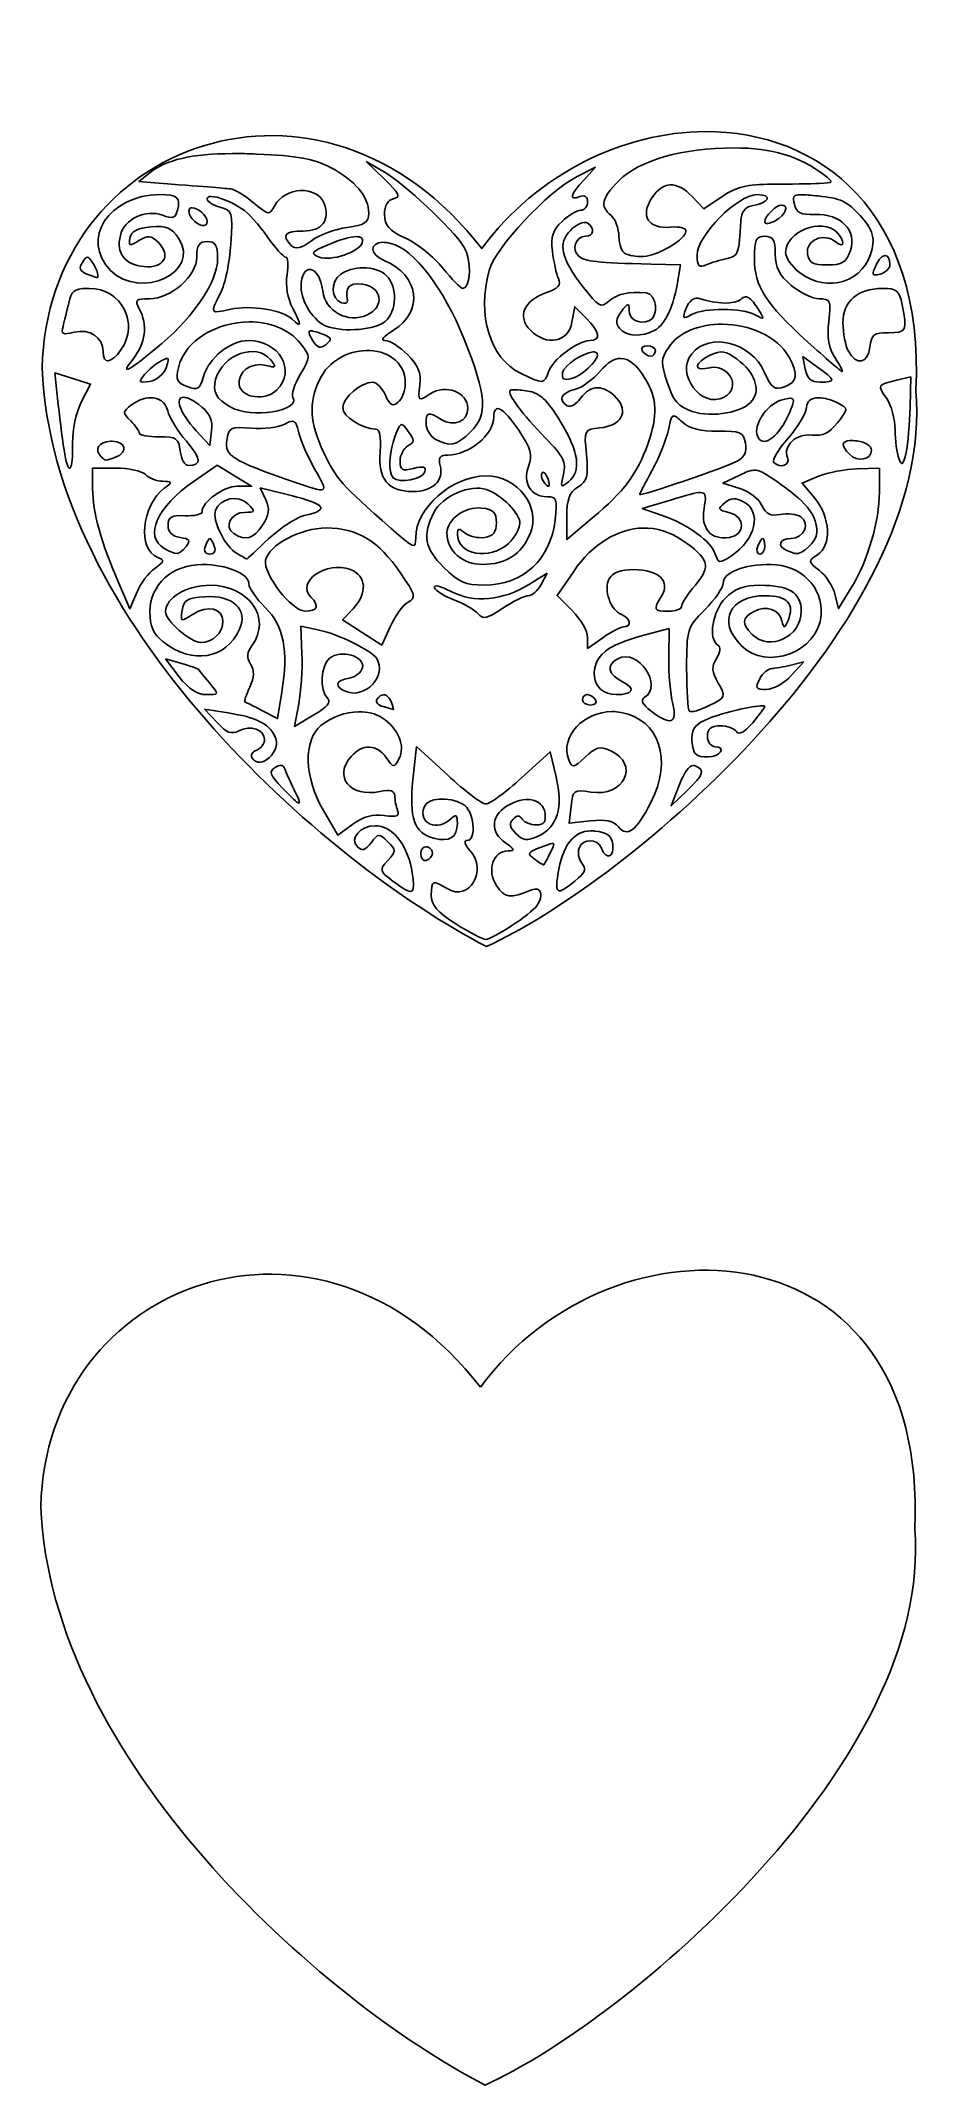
# Model space of a CAD drawing. Header units: centimetres. Extents: x -11.9 to 13.5, y -31.9 to 26.2.
import ezdxf

# ---------------------------------------------------------------- set-up
doc = ezdxf.new("R2010")
doc.units = ezdxf.units.CM
doc.header["$MEASUREMENT"] = 0
doc.layers.add('Layer 1', color=7, linetype='Continuous')

msp = doc.modelspace()

# ---------------------------------------------------------------- linework, layer by layer
at = {"layer": 'Layer 1', "color": 9}
for points, knots in [([(6.98322, 23.66275), (4.67124, 23.65099), (2.20971, 22.48446), (0.62909, 20.33148), (0.62909, 20.33148), (-3.92352, 26.24543), (-11.75221, 23.35808), (-11.87578, 16.92993), (-11.87578, 16.92993), (-11.60127, 9.75975), (-3.95946, 2.91162), (0.76055, 0.46541), (0.76055, 0.46541), (4.77932, 2.28508), (13.52771, 9.70554), (12.9843, 16.29989), (12.9843, 16.29989), (13.22746, 21.38426), (10.25489, 23.67938), (6.98322, 23.66275)], [0, 0, 0, 0, 0.16666667, 0.16666667, 0.16666667, 0.16666667, 0.33333333, 0.33333333, 0.33333333, 0.33333333, 0.5, 0.5, 0.5, 0.5, 0.66666667, 0.66666667, 0.66666667, 0.66666667, 1, 1, 1, 1]), ([(-6.46258, 23.03767), (-6.24768, 23.03889), (-6.01802, 23.03445), (-5.773, 23.02444), (-5.773, 23.02444), (-4.61963, 22.97735), (-4.15186, 22.89155), (-3.66957, 22.63997), (-3.66957, 22.63997), (-2.97372, 22.27699), (-2.58478, 21.80926), (-2.58478, 21.33524), (-2.58478, 21.33524), (-2.58478, 21.07423), (-2.69553, 21.00282), (-3.20076, 20.93506), (-3.20076, 20.93506), (-3.53944, 20.88964), (-3.99725, 20.71836), (-4.21858, 20.55472), (-4.21858, 20.55472), (-4.51818, 20.33322), (-4.66411, 20.29994), (-4.78909, 20.42491), (-4.78909, 20.42491), (-5.07597, 20.7118), (-4.97687, 20.83005), (-4.44843, 20.83005), (-4.44843, 20.83005), (-3.91086, 20.83005), (-3.67386, 21.14522), (-3.8556, 21.61884), (-3.8556, 21.61884), (-4.05408, 22.13607), (-4.97341, 22.09446), (-5.26203, 21.55518), (-5.26203, 21.55518), (-5.41469, 21.26993), (-5.4299, 21.27219), (-5.86643, 21.63951), (-5.86643, 21.63951), (-6.11266, 21.8467), (-6.40936, 22.02454), (-6.52541, 22.03473), (-6.52541, 22.03473), (-6.71477, 22.05137), (-7.32233, 22.09901), (-8.67102, 22.20341), (-8.67102, 22.20341), (-8.67102, 22.20341), (-9.12329, 22.23813), (-9.12329, 22.23813), (-9.12329, 22.23813), (-9.12329, 22.23813), (-8.80496, 22.4961), (-8.80496, 22.4961), (-8.80496, 22.4961), (-8.3572, 22.85868), (-7.62301, 23.03111), (-6.46258, 23.03767)], [0, 0, 0, 0, 0.0625, 0.0625, 0.0625, 0.0625, 0.125, 0.125, 0.125, 0.125, 0.1875, 0.1875, 0.1875, 0.1875, 0.25, 0.25, 0.25, 0.25, 0.3125, 0.3125, 0.3125, 0.3125, 0.375, 0.375, 0.375, 0.375, 0.4375, 0.4375, 0.4375, 0.4375, 0.5, 0.5, 0.5, 0.5, 0.5625, 0.5625, 0.5625, 0.5625, 0.625, 0.625, 0.625, 0.625, 0.6875, 0.6875, 0.6875, 0.6875, 0.75, 0.75, 0.75, 0.75, 0.8125, 0.8125, 0.8125, 0.8125, 0.875, 0.875, 0.875, 0.875, 1, 1, 1, 1]), ([(-2.65919, 22.80947), (-2.65919, 22.80947), (-2.16227, 22.52339), (-2.16227, 22.52339), (-2.16227, 22.52339), (-1.57911, 22.18849), (-0.2213, 20.91713), (0.12059, 20.38522), (0.12059, 20.38522), (0.34923, 20.0295), (0.32818, 19.19873), (0.09082, 19.19873), (0.09082, 19.19873), (0.03243, 19.19873), (-0.22394, 19.45927), (-0.47968, 19.77751), (-0.47968, 19.77751), (-0.73543, 20.09575), (-1.21226, 20.47934), (-1.53884, 20.62996), (-1.53884, 20.62996), (-2.01326, 20.84876), (-2.13358, 20.98346), (-2.13664, 21.30051), (-2.13664, 21.30051), (-2.13914, 21.56055), (-2.05033, 21.71653), (-1.88032, 21.75279), (-1.88032, 21.75279), (-1.66624, 21.79844), (-1.71179, 21.89552), (-2.13995, 22.30841), (-2.13995, 22.30841), (-2.13995, 22.30841), (-2.65919, 22.80947), (-2.65919, 22.80947)], [0, 0, 0, 0, 0.1, 0.1, 0.1, 0.1, 0.2, 0.2, 0.2, 0.2, 0.3, 0.3, 0.3, 0.3, 0.4, 0.4, 0.4, 0.4, 0.5, 0.5, 0.5, 0.5, 0.6, 0.6, 0.6, 0.6, 0.7, 0.7, 0.7, 0.7, 0.8, 0.8, 0.8, 0.8, 1, 1, 1, 1]), ([(7.8026, 23.1989), (8.89334, 23.19568), (9.67472, 22.95975), (10.3765, 22.42251), (10.3765, 22.42251), (10.64863, 22.21419), (10.64191, 22.20339), (10.2285, 22.18522), (10.2285, 22.18522), (9.9899, 22.17473), (9.38715, 22.16576), (8.88905, 22.16537), (8.88905, 22.16537), (8.18268, 22.16483), (7.86978, 22.08763), (7.46774, 21.8148), (7.46774, 21.8148), (7.46774, 21.8148), (6.95263, 21.46505), (6.95263, 21.46505), (6.95263, 21.46505), (6.95263, 21.46505), (6.61611, 21.8148), (6.61611, 21.8148), (6.61611, 21.8148), (6.17787, 22.27013), (5.78564, 22.25742), (5.47179, 21.77842), (5.47179, 21.77842), (5.13075, 21.25793), (5.36205, 20.8898), (5.99765, 20.94168), (5.99765, 20.94168), (6.594, 20.99035), (6.58533, 20.75449), (5.97698, 20.38357), (5.97698, 20.38357), (5.50879, 20.09811), (5.09642, 20.03364), (4.7169, 20.18679), (4.7169, 20.18679), (4.61497, 20.22792), (4.53169, 20.44842), (4.53169, 20.67626), (4.53169, 20.67626), (4.53169, 20.90411), (4.43159, 21.17338), (4.30927, 21.27488), (4.30927, 21.27488), (3.98543, 21.54366), (4.03239, 21.75643), (4.52921, 22.26459), (4.52921, 22.26459), (5.09691, 22.84525), (6.35144, 23.20319), (7.8026, 23.1989)], [0, 0, 0, 0, 0.06666667, 0.06666667, 0.06666667, 0.06666667, 0.13333333, 0.13333333, 0.13333333, 0.13333333, 0.2, 0.2, 0.2, 0.2, 0.26666667, 0.26666667, 0.26666667, 0.26666667, 0.33333333, 0.33333333, 0.33333333, 0.33333333, 0.4, 0.4, 0.4, 0.4, 0.46666667, 0.46666667, 0.46666667, 0.46666667, 0.53333333, 0.53333333, 0.53333333, 0.53333333, 0.6, 0.6, 0.6, 0.6, 0.66666667, 0.66666667, 0.66666667, 0.66666667, 0.73333333, 0.73333333, 0.73333333, 0.73333333, 0.8, 0.8, 0.8, 0.8, 0.86666667, 0.86666667, 0.86666667, 0.86666667, 1, 1, 1, 1]), ([(3.86444, 22.64658), (3.86444, 22.64658), (3.53041, 22.28444), (3.53041, 22.28444), (3.53041, 22.28444), (3.14376, 21.86485), (3.10343, 21.69264), (3.41961, 21.81397), (3.41961, 21.81397), (3.56043, 21.86801), (3.64203, 21.81188), (3.64203, 21.66101), (3.64203, 21.66101), (3.64203, 21.52997), (3.55466, 21.42288), (3.44772, 21.42288), (3.44772, 21.42288), (3.34079, 21.42289), (3.10047, 21.2812), (2.91442, 21.10787), (2.91442, 21.10787), (2.64999, 20.86151), (2.59077, 20.67546), (2.64075, 20.25541), (2.64075, 20.25541), (2.67591, 19.95988), (2.75294, 19.60953), (2.8119, 19.47655), (2.8119, 19.47655), (2.8921, 19.29567), (2.80715, 19.19586), (2.47621, 19.0805), (2.47621, 19.0805), (1.82178, 18.85236), (1.62683, 18.39694), (2.0165, 18.00728), (2.0165, 18.00728), (2.47953, 17.54425), (3.09931, 17.66311), (3.1972, 18.23383), (3.1972, 18.23383), (3.1972, 18.23383), (3.27327, 18.67783), (3.27327, 18.67783), (3.27327, 18.67783), (3.27327, 18.67783), (3.60565, 18.34545), (3.60565, 18.34545), (3.60565, 18.34545), (3.99604, 17.95506), (4.0325, 17.71624), (3.70156, 17.71624), (3.70156, 17.71624), (3.3604, 17.71624), (2.63705, 17.1659), (2.5283, 16.82327), (2.5283, 16.82327), (2.41653, 16.47111), (2.37264, 16.46885), (1.73207, 16.78441), (1.73207, 16.78441), (0.85911, 17.21445), (0.48697, 18.43543), (0.84075, 19.70971), (0.84075, 19.70971), (1.02624, 20.3778), (2.50319, 21.95367), (3.34603, 22.38283), (3.34603, 22.38283), (3.34603, 22.38283), (3.86444, 22.64658), (3.86444, 22.64658)], [0, 0, 0, 0, 0.05263158, 0.05263158, 0.05263158, 0.05263158, 0.10526316, 0.10526316, 0.10526316, 0.10526316, 0.15789474, 0.15789474, 0.15789474, 0.15789474, 0.21052632, 0.21052632, 0.21052632, 0.21052632, 0.26315789, 0.26315789, 0.26315789, 0.26315789, 0.31578947, 0.31578947, 0.31578947, 0.31578947, 0.36842105, 0.36842105, 0.36842105, 0.36842105, 0.42105263, 0.42105263, 0.42105263, 0.42105263, 0.47368421, 0.47368421, 0.47368421, 0.47368421, 0.52631579, 0.52631579, 0.52631579, 0.52631579, 0.57894737, 0.57894737, 0.57894737, 0.57894737, 0.63157895, 0.63157895, 0.63157895, 0.63157895, 0.68421053, 0.68421053, 0.68421053, 0.68421053, 0.73684211, 0.73684211, 0.73684211, 0.73684211, 0.78947368, 0.78947368, 0.78947368, 0.78947368, 0.84210526, 0.84210526, 0.84210526, 0.84210526, 0.89473684, 0.89473684, 0.89473684, 0.89473684, 1, 1, 1, 1]), ([(-8.53046, 21.86772), (-8.02855, 21.86772), (-7.93279, 21.7837), (-8.02692, 21.42371), (-8.02692, 21.42371), (-8.08631, 21.19661), (-8.16639, 21.17023), (-8.45687, 21.28067), (-8.45687, 21.28067), (-8.93814, 21.46365), (-9.53445, 21.17784), (-9.65246, 20.70768), (-9.65246, 20.70768), (-9.78013, 20.19899), (-9.5352, 19.87478), (-8.98108, 19.81968), (-8.98108, 19.81968), (-8.41757, 19.76363), (-8.19815, 20.13146), (-8.5718, 20.50511), (-8.5718, 20.50511), (-8.77848, 20.7118), (-8.86457, 20.72043), (-9.12329, 20.55886), (-9.12329, 20.55886), (-9.39335, 20.3902), (-9.42362, 20.39928), (-9.37878, 20.63575), (-9.37878, 20.63575), (-9.34265, 20.82629), (-9.16983, 20.91768), (-8.78264, 20.94994), (-8.78264, 20.94994), (-8.33707, 20.98707), (-8.19212, 20.92716), (-7.99468, 20.62583), (-7.99468, 20.62583), (-7.35998, 19.65715), (-9.06876, 18.84985), (-9.93027, 19.71136), (-9.93027, 19.71136), (-10.80671, 20.5878), (-9.97594, 21.86772), (-8.53046, 21.86772)], [0, 0, 0, 0, 0.08333333, 0.08333333, 0.08333333, 0.08333333, 0.16666667, 0.16666667, 0.16666667, 0.16666667, 0.25, 0.25, 0.25, 0.25, 0.33333333, 0.33333333, 0.33333333, 0.33333333, 0.41666667, 0.41666667, 0.41666667, 0.41666667, 0.5, 0.5, 0.5, 0.5, 0.58333333, 0.58333333, 0.58333333, 0.58333333, 0.66666667, 0.66666667, 0.66666667, 0.66666667, 0.75, 0.75, 0.75, 0.75, 0.83333333, 0.83333333, 0.83333333, 0.83333333, 1, 1, 1, 1]), ([(-7.06781, 21.81563), (-6.8871, 21.81784), (-6.52039, 21.68072), (-6.19551, 21.46836), (-6.19551, 21.46836), (-6.02045, 21.35394), (-5.69456, 20.99691), (-5.47121, 20.67461), (-5.47121, 20.67461), (-5.24786, 20.35232), (-5.0115, 20.0884), (-4.94618, 20.0884), (-4.94618, 20.0884), (-4.88086, 20.0884), (-4.86388, 19.8659), (-4.90815, 19.59313), (-4.90815, 19.59313), (-4.95867, 19.2818), (-4.89875, 18.92266), (-4.74692, 18.62905), (-4.74692, 18.62905), (-4.49265, 18.13736), (-4.49604, 18.05654), (-4.76097, 18.32147), (-4.76097, 18.32147), (-5.0201, 18.58061), (-5.95476, 18.73199), (-6.51384, 18.6059), (-6.51384, 18.6059), (-7.10998, 18.47144), (-7.10957, 18.47178), (-6.79992, 19.07057), (-6.79992, 19.07057), (-6.67206, 19.31781), (-6.54095, 19.94718), (-6.50805, 20.46956), (-6.50805, 20.46956), (-6.45084, 21.37788), (-6.46439, 21.42341), (-6.8148, 21.51136), (-6.8148, 21.51136), (-7.01632, 21.56193), (-7.18108, 21.66715), (-7.18108, 21.74535), (-7.18108, 21.74535), (-7.18108, 21.79273), (-7.13852, 21.81476), (-7.06781, 21.81563)], [0, 0, 0, 0, 0.07692308, 0.07692308, 0.07692308, 0.07692308, 0.15384615, 0.15384615, 0.15384615, 0.15384615, 0.23076923, 0.23076923, 0.23076923, 0.23076923, 0.30769231, 0.30769231, 0.30769231, 0.30769231, 0.38461538, 0.38461538, 0.38461538, 0.38461538, 0.46153846, 0.46153846, 0.46153846, 0.46153846, 0.53846154, 0.53846154, 0.53846154, 0.53846154, 0.61538462, 0.61538462, 0.61538462, 0.61538462, 0.69230769, 0.69230769, 0.69230769, 0.69230769, 0.76923077, 0.76923077, 0.76923077, 0.76923077, 0.84615385, 0.84615385, 0.84615385, 0.84615385, 1, 1, 1, 1]), ([(8.46406, 21.86772), (8.92568, 21.86772), (8.81765, 21.63851), (8.31192, 21.54525), (8.31192, 21.54525), (8.11582, 21.50909), (8.01002, 21.36658), (7.99939, 21.12358), (7.99939, 21.12358), (7.95859, 20.19127), (7.93295, 20.12177), (7.60747, 20.05119), (7.60747, 20.05119), (7.424, 20.0114), (7.15734, 19.92927), (7.01464, 19.86929), (7.01464, 19.86929), (6.80627, 19.7817), (6.75502, 19.83629), (6.75502, 20.14462), (6.75502, 20.14462), (6.75502, 20.7079), (7.90543, 21.86772), (8.46406, 21.86772)], [0, 0, 0, 0, 0.14285714, 0.14285714, 0.14285714, 0.14285714, 0.28571429, 0.28571429, 0.28571429, 0.28571429, 0.42857143, 0.42857143, 0.42857143, 0.42857143, 0.57142857, 0.57142857, 0.57142857, 0.57142857, 0.71428571, 0.71428571, 0.71428571, 0.71428571, 1, 1, 1, 1]), ([(9.15694, 21.57089), (9.38706, 21.57089), (9.27197, 21.28276), (8.97917, 21.12606), (8.97917, 21.12606), (8.81609, 21.03878), (8.68234, 21.02323), (8.68234, 21.09133), (8.68234, 21.09133), (8.68234, 21.24896), (9.00102, 21.57089), (9.15694, 21.57089)], [0, 0, 0, 0, 0.25, 0.25, 0.25, 0.25, 0.5, 0.5, 0.5, 0.5, 1, 1, 1, 1]), ([(9.71339, 21.86441), (9.82209, 21.86509), (9.97983, 21.85194), (10.20287, 21.83051), (10.20287, 21.83051), (10.82527, 21.7707), (11.0413, 21.66998), (11.39432, 21.27488), (11.39432, 21.27488), (11.74329, 20.88432), (11.80808, 20.70362), (11.7358, 20.329), (11.7358, 20.329), (11.5556, 19.39515), (10.45289, 19.03555), (9.66626, 19.65431), (9.66626, 19.65431), (9.45141, 19.82331), (9.27517, 20.08029), (9.27517, 20.22482), (9.27517, 20.22482), (9.27517, 20.81761), (10.30414, 21.22487), (10.72873, 20.80029), (10.72873, 20.80029), (10.98193, 20.54708), (10.9492, 20.3129), (10.69069, 20.52744), (10.69069, 20.52744), (10.36395, 20.79861), (9.84173, 20.57435), (9.89694, 20.18679), (9.89694, 20.18679), (9.93379, 19.92813), (10.04292, 19.86598), (10.45836, 19.86598), (10.45836, 19.86598), (10.88791, 19.86598), (10.99771, 19.9344), (11.11816, 20.27691), (11.11816, 20.27691), (11.31722, 20.84291), (10.8401, 21.33107), (10.11522, 21.30382), (10.11522, 21.30382), (9.71239, 21.28868), (9.58693, 21.3504), (9.52322, 21.59404), (9.52322, 21.59404), (9.47101, 21.79369), (9.47425, 21.86291), (9.71339, 21.86441)], [0, 0, 0, 0, 0.07142857, 0.07142857, 0.07142857, 0.07142857, 0.14285714, 0.14285714, 0.14285714, 0.14285714, 0.21428571, 0.21428571, 0.21428571, 0.21428571, 0.28571429, 0.28571429, 0.28571429, 0.28571429, 0.35714286, 0.35714286, 0.35714286, 0.35714286, 0.42857143, 0.42857143, 0.42857143, 0.42857143, 0.5, 0.5, 0.5, 0.5, 0.57142857, 0.57142857, 0.57142857, 0.57142857, 0.64285714, 0.64285714, 0.64285714, 0.64285714, 0.71428571, 0.71428571, 0.71428571, 0.71428571, 0.78571429, 0.78571429, 0.78571429, 0.78571429, 0.85714286, 0.85714286, 0.85714286, 0.85714286, 1, 1, 1, 1]), ([(-7.60524, 21.4973), (-7.45322, 21.49739), (-7.18108, 21.27174), (-7.18108, 21.10869), (-7.18108, 21.10869), (-7.18108, 20.9135), (-7.41893, 20.95183), (-7.60607, 21.17732), (-7.60607, 21.17732), (-7.69689, 21.28675), (-7.72764, 21.41955), (-7.6747, 21.47249), (-7.6747, 21.47249), (-7.65731, 21.48988), (-7.6334, 21.49728), (-7.60524, 21.4973)], [0, 0, 0, 0, 0.2, 0.2, 0.2, 0.2, 0.4, 0.4, 0.4, 0.4, 0.6, 0.6, 0.6, 0.6, 1, 1, 1, 1]), ([(3.56513, 21.0781), (3.58927, 21.07747), (3.61032, 21.07197), (3.62715, 21.06156), (3.62715, 21.06156), (3.85724, 20.91936), (3.82963, 20.68205), (3.58332, 20.68205), (3.58332, 20.68205), (3.30353, 20.68205), (3.17281, 20.29308), (3.3915, 20.11237), (3.3915, 20.11237), (3.56906, 19.96565), (3.89829, 19.9305), (5.44698, 19.88913), (5.44698, 19.88913), (5.44698, 19.88913), (6.28786, 19.86598), (6.28786, 19.86598), (6.28786, 19.86598), (6.28786, 19.86598), (6.21262, 19.42115), (6.21262, 19.42115), (6.21262, 19.42115), (6.08887, 18.69264), (5.84203, 18.15896), (5.5586, 18.00728), (5.5586, 18.00728), (5.1831, 17.80632), (4.74486, 17.83073), (4.55236, 18.06268), (4.55236, 18.06268), (4.43076, 18.2092), (4.44399, 18.33292), (4.60362, 18.54389), (4.60362, 18.54389), (4.79018, 18.79044), (4.81947, 18.79534), (4.82356, 18.5811), (4.82356, 18.5811), (4.82871, 18.31087), (5.09271, 18.16634), (5.38414, 18.27352), (5.38414, 18.27352), (5.67528, 18.38058), (5.61331, 19.04722), (5.30973, 19.07471), (5.30973, 19.07471), (4.80965, 19.11998), (4.47101, 19.04203), (4.23486, 18.82832), (4.23486, 18.82832), (4.02245, 18.63608), (3.94496, 18.68017), (3.51718, 19.23676), (3.51718, 19.23676), (2.87315, 20.07473), (2.78375, 20.48275), (3.16247, 20.86147), (3.16247, 20.86147), (3.29699, 20.99599), (3.46054, 21.08083), (3.56513, 21.0781)], [0, 0, 0, 0, 0.05882353, 0.05882353, 0.05882353, 0.05882353, 0.11764706, 0.11764706, 0.11764706, 0.11764706, 0.17647059, 0.17647059, 0.17647059, 0.17647059, 0.23529412, 0.23529412, 0.23529412, 0.23529412, 0.29411765, 0.29411765, 0.29411765, 0.29411765, 0.35294118, 0.35294118, 0.35294118, 0.35294118, 0.41176471, 0.41176471, 0.41176471, 0.41176471, 0.47058824, 0.47058824, 0.47058824, 0.47058824, 0.52941176, 0.52941176, 0.52941176, 0.52941176, 0.58823529, 0.58823529, 0.58823529, 0.58823529, 0.64705882, 0.64705882, 0.64705882, 0.64705882, 0.70588235, 0.70588235, 0.70588235, 0.70588235, 0.76470588, 0.76470588, 0.76470588, 0.76470588, 0.82352941, 0.82352941, 0.82352941, 0.82352941, 0.88235294, 0.88235294, 0.88235294, 0.88235294, 1, 1, 1, 1]), ([(-7.18108, 20.53322), (-6.94396, 20.53322), (-6.88425, 20.43425), (-6.88425, 20.03961), (-6.88425, 20.03961), (-6.88425, 19.41273), (-7.53481, 18.42715), (-8.47175, 17.63356), (-8.47175, 17.63356), (-9.42794, 16.82366), (-9.68931, 16.6817), (-9.29114, 17.1879), (-9.29114, 17.1879), (-8.93397, 17.64196), (-8.86925, 18.15968), (-9.11337, 18.61582), (-9.11337, 18.61582), (-9.24903, 18.8693), (-9.21581, 18.90273), (-8.82811, 18.90273), (-8.82811, 18.90273), (-8.20732, 18.90273), (-7.47709, 19.55053), (-7.47709, 20.10162), (-7.47709, 20.10162), (-7.47709, 20.43437), (-7.40969, 20.53322), (-7.18108, 20.53322)], [0, 0, 0, 0, 0.125, 0.125, 0.125, 0.125, 0.25, 0.25, 0.25, 0.25, 0.375, 0.375, 0.375, 0.375, 0.5, 0.5, 0.5, 0.5, 0.625, 0.625, 0.625, 0.625, 0.75, 0.75, 0.75, 0.75, 1, 1, 1, 1]), ([(-2.9461, 20.67296), (-2.79654, 20.67494), (-2.72968, 20.61941), (-2.76833, 20.50346), (-2.76833, 20.50346), (-2.85929, 20.23056), (-3.65799, 19.96196), (-3.99368, 20.0917), (-3.99368, 20.0917), (-4.25592, 20.19305), (-4.2265, 20.23382), (-3.73902, 20.44393), (-3.73902, 20.44393), (-3.39127, 20.59381), (-3.11559, 20.67071), (-2.9461, 20.67296)], [0, 0, 0, 0, 0.2, 0.2, 0.2, 0.2, 0.4, 0.4, 0.4, 0.4, 0.6, 0.6, 0.6, 0.6, 1, 1, 1, 1]), ([(-2.18873, 20.5109), (-2.12152, 20.51268), (-2.04296, 20.50411), (-1.95474, 20.48196), (-1.95474, 20.48196), (-1.2987, 20.31731), (-0.4576, 19.21415), (0.12803, 17.75097), (0.12803, 17.75097), (0.77797, 16.1271), (0.81335, 15.61599), (0.31241, 15.11505), (0.31241, 15.11505), (-0.08209, 14.72055), (-0.2936, 14.67806), (-0.69466, 14.91166), (-0.69466, 14.91166), (-0.83735, 14.99477), (-0.95428, 15.19249), (-0.95428, 15.35153), (-0.95428, 15.35153), (-0.95428, 15.68738), (-0.90016, 15.7021), (-0.52681, 15.46893), (-0.52681, 15.46893), (-0.16298, 15.24171), (0.23221, 15.4082), (0.23221, 15.78809), (0.23221, 15.78809), (0.23221, 16.24516), (-0.40128, 16.48686), (-0.84183, 16.19819), (-0.84183, 16.19819), (-1.18004, 15.97659), (-1.18572, 15.98154), (-1.13205, 16.44128), (-1.13205, 16.44128), (-1.09034, 16.79851), (-1.1737, 17.00631), (-1.48097, 17.31358), (-1.48097, 17.31358), (-1.70276, 17.53537), (-1.99183, 17.71676), (-2.12341, 17.71707), (-2.12341, 17.71707), (-2.26309, 17.71739), (-2.16347, 17.83882), (-1.88446, 18.00893), (-1.88446, 18.00893), (-1.01434, 18.53946), (-1.14909, 19.5773), (-2.14242, 19.99496), (-2.14242, 19.99496), (-2.59206, 20.18402), (-2.55165, 20.50132), (-2.18873, 20.5109)], [0, 0, 0, 0, 0.06666667, 0.06666667, 0.06666667, 0.06666667, 0.13333333, 0.13333333, 0.13333333, 0.13333333, 0.2, 0.2, 0.2, 0.2, 0.26666667, 0.26666667, 0.26666667, 0.26666667, 0.33333333, 0.33333333, 0.33333333, 0.33333333, 0.4, 0.4, 0.4, 0.4, 0.46666667, 0.46666667, 0.46666667, 0.46666667, 0.53333333, 0.53333333, 0.53333333, 0.53333333, 0.6, 0.6, 0.6, 0.6, 0.66666667, 0.66666667, 0.66666667, 0.66666667, 0.73333333, 0.73333333, 0.73333333, 0.73333333, 0.8, 0.8, 0.8, 0.8, 0.86666667, 0.86666667, 0.86666667, 0.86666667, 1, 1, 1, 1]), ([(8.68234, 20.68205), (8.9209, 20.68205), (8.97917, 20.58292), (8.97917, 20.17604), (8.97917, 20.17604), (8.97917, 19.79333), (9.09038, 19.57684), (9.43558, 19.28637), (9.43558, 19.28637), (9.68645, 19.07527), (10.04505, 18.90273), (10.23263, 18.90273), (10.23263, 18.90273), (10.54753, 18.90273), (10.5678, 18.85307), (10.50052, 18.25616), (10.50052, 18.25616), (10.44864, 17.79587), (10.50154, 17.49708), (10.68408, 17.21849), (10.68408, 17.21849), (10.82509, 17.00328), (10.91641, 16.82854), (10.88665, 16.82988), (10.88665, 16.82988), (10.85689, 16.83123), (10.41161, 17.21482), (9.89777, 17.68234), (9.89777, 17.68234), (8.70062, 18.77157), (8.38839, 19.26187), (8.38716, 20.05201), (8.38716, 20.05201), (8.38634, 20.58359), (8.43219, 20.68205), (8.68234, 20.68205)], [0, 0, 0, 0, 0.1, 0.1, 0.1, 0.1, 0.2, 0.2, 0.2, 0.2, 0.3, 0.3, 0.3, 0.3, 0.4, 0.4, 0.4, 0.4, 0.5, 0.5, 0.5, 0.5, 0.6, 0.6, 0.6, 0.6, 0.7, 0.7, 0.7, 0.7, 0.8, 0.8, 0.8, 0.8, 1, 1, 1, 1]), ([(-10.59008, 20.0884), (-10.54996, 20.08839), (-10.50943, 20.03922), (-10.44455, 19.94039), (-10.44455, 19.94039), (-10.31003, 19.73548), (-10.24387, 19.48174), (-10.33128, 19.50631), (-10.33128, 19.50631), (-10.35166, 19.51204), (-10.48261, 19.56166), (-10.62232, 19.6171), (-10.62232, 19.6171), (-10.80716, 19.69046), (-10.83787, 19.7786), (-10.73394, 19.94039), (-10.73394, 19.94039), (-10.67047, 20.0392), (-10.63019, 20.0884), (-10.59008, 20.0884)], [0, 0, 0, 0, 0.16666667, 0.16666667, 0.16666667, 0.16666667, 0.33333333, 0.33333333, 0.33333333, 0.33333333, 0.5, 0.5, 0.5, 0.5, 0.66666667, 0.66666667, 0.66666667, 0.66666667, 1, 1, 1, 1]), ([(-2.74931, 19.78412), (-2.48583, 19.78567), (-2.22703, 19.70998), (-2.07628, 19.55923), (-2.07628, 19.55923), (-1.76171, 19.24466), (-1.78252, 18.55965), (-2.11514, 18.25863), (-2.11514, 18.25863), (-2.37819, 18.02057), (-3.28853, 17.94216), (-3.77127, 18.11642), (-3.77127, 18.11642), (-4.1382, 18.24888), (-4.50528, 18.8026), (-4.50879, 19.22767), (-4.50879, 19.22767), (-4.51493, 19.97127), (-3.98143, 19.88285), (-3.89529, 19.12597), (-3.89529, 19.12597), (-3.82943, 18.54734), (-3.17724, 18.19454), (-2.6319, 18.44301), (-2.6319, 18.44301), (-2.11792, 18.6772), (-2.20895, 19.25572), (-2.76998, 19.32028), (-2.76998, 19.32028), (-3.14875, 19.36386), (-3.25978, 19.24015), (-3.19084, 18.85147), (-3.19084, 18.85147), (-3.17863, 18.78267), (-3.25421, 18.75467), (-3.35868, 18.78946), (-3.35868, 18.78946), (-3.66159, 18.89031), (-3.67989, 19.38416), (-3.38845, 19.59726), (-3.38845, 19.59726), (-3.2185, 19.72153), (-2.9818, 19.78276), (-2.74931, 19.78412)], [0, 0, 0, 0, 0.08333333, 0.08333333, 0.08333333, 0.08333333, 0.16666667, 0.16666667, 0.16666667, 0.16666667, 0.25, 0.25, 0.25, 0.25, 0.33333333, 0.33333333, 0.33333333, 0.33333333, 0.41666667, 0.41666667, 0.41666667, 0.41666667, 0.5, 0.5, 0.5, 0.5, 0.58333333, 0.58333333, 0.58333333, 0.58333333, 0.66666667, 0.66666667, 0.66666667, 0.66666667, 0.75, 0.75, 0.75, 0.75, 0.83333333, 0.83333333, 0.83333333, 0.83333333, 1, 1, 1, 1]), ([(12.1087, 20.1347), (12.18485, 20.13493), (12.24099, 20.04884), (12.24099, 19.87507), (12.24099, 19.87507), (12.24099, 19.76709), (12.11753, 19.64647), (11.96731, 19.60718), (11.96731, 19.60718), (11.72997, 19.54512), (11.71543, 19.57972), (11.85403, 19.87342), (11.85403, 19.87342), (11.93616, 20.04745), (12.03254, 20.13446), (12.1087, 20.1347)], [0, 0, 0, 0, 0.2, 0.2, 0.2, 0.2, 0.4, 0.4, 0.4, 0.4, 0.6, 0.6, 0.6, 0.6, 1, 1, 1, 1]), ([(-10.61323, 19.19873), (-10.58981, 19.19928), (-10.56551, 19.19873), (-10.53964, 19.19873), (-10.53964, 19.19873), (-9.6183, 19.19873), (-9.10537, 18.20959), (-9.63509, 17.45331), (-9.63509, 17.45331), (-9.91707, 17.05073), (-10.14607, 17.02772), (-10.14607, 17.40205), (-10.14607, 17.40205), (-10.14607, 17.81074), (-10.52445, 18.06154), (-10.97124, 17.9494), (-10.97124, 17.9494), (-11.2914, 17.86905), (-11.34389, 17.89716), (-11.28378, 18.11807), (-11.28378, 18.11807), (-11.24408, 18.26396), (-11.1708, 18.56687), (-11.1209, 18.79111), (-11.1209, 18.79111), (-11.04907, 19.11387), (-10.96453, 19.1905), (-10.61323, 19.19873)], [0, 0, 0, 0, 0.125, 0.125, 0.125, 0.125, 0.25, 0.25, 0.25, 0.25, 0.375, 0.375, 0.375, 0.375, 0.5, 0.5, 0.5, 0.5, 0.625, 0.625, 0.625, 0.625, 0.75, 0.75, 0.75, 0.75, 1, 1, 1, 1]), ([(8.13333, 18.95647), (8.22722, 18.96496), (8.31652, 18.8783), (8.45166, 18.67205), (8.45166, 18.67205), (8.69642, 18.29849), (8.69533, 18.2924), (8.40618, 18.44715), (8.40618, 18.44715), (8.02926, 18.64888), (6.9715, 18.6532), (6.6004, 18.45459), (6.6004, 18.45459), (6.3479, 18.31946), (6.33196, 18.33944), (6.44827, 18.6398), (6.44827, 18.6398), (6.52002, 18.82509), (6.6684, 18.95017), (6.77817, 18.91761), (6.77817, 18.91761), (7.34509, 18.74946), (7.81681, 18.7377), (7.99773, 18.88785), (7.99773, 18.88785), (8.04711, 18.92882), (8.09065, 18.95262), (8.13333, 18.95647)], [0, 0, 0, 0, 0.125, 0.125, 0.125, 0.125, 0.25, 0.25, 0.25, 0.25, 0.375, 0.375, 0.375, 0.375, 0.5, 0.5, 0.5, 0.5, 0.625, 0.625, 0.625, 0.625, 0.75, 0.75, 0.75, 0.75, 1, 1, 1, 1]), ([(12.03263, 19.19873), (12.43748, 19.19873), (12.51212, 19.13704), (12.59239, 18.73571), (12.59239, 18.73571), (12.74044, 17.99542), (12.71199, 17.93632), (12.20378, 17.93783), (12.20378, 17.93783), (11.78793, 17.93907), (11.7151, 17.88291), (11.67461, 17.53103), (11.67461, 17.53103), (11.62018, 17.05794), (11.28335, 16.99196), (11.05946, 17.41031), (11.05946, 17.41031), (10.97505, 17.56804), (10.9065, 17.93116), (10.9065, 18.21729), (10.9065, 18.21729), (10.9065, 18.83543), (11.32348, 19.19873), (12.03263, 19.19873)], [0, 0, 0, 0, 0.14285714, 0.14285714, 0.14285714, 0.14285714, 0.28571429, 0.28571429, 0.28571429, 0.28571429, 0.42857143, 0.42857143, 0.42857143, 0.42857143, 0.57142857, 0.57142857, 0.57142857, 0.57142857, 0.71428571, 0.71428571, 0.71428571, 0.71428571, 1, 1, 1, 1]), ([(-5.98963, 18.24458), (-5.4199, 18.24988), (-4.86576, 18.05861), (-4.52946, 17.63108), (-4.52946, 17.63108), (-4.23503, 17.25677), (-4.23536, 17.25516), (-4.5336, 16.74968), (-4.5336, 16.74968), (-4.69787, 16.47126), (-4.79148, 16.17828), (-4.74196, 16.09815), (-4.74196, 16.09815), (-4.50401, 15.71314), (-5.931, 15.48735), (-6.51384, 15.81785), (-6.51384, 15.81785), (-6.92668, 16.05196), (-7.03944, 16.25995), (-6.94213, 16.60499), (-6.94213, 16.60499), (-6.74076, 17.31899), (-5.78748, 17.66568), (-5.38274, 17.17219), (-5.38274, 17.17219), (-5.20178, 16.95155), (-5.2154, 16.9328), (-5.50594, 17.00765), (-5.50594, 17.00765), (-5.92746, 17.11624), (-6.33887, 16.81363), (-6.2691, 16.44624), (-6.2691, 16.44624), (-6.19839, 16.07396), (-5.52076, 15.98824), (-5.19836, 16.31064), (-5.19836, 16.31064), (-4.64381, 16.8652), (-5.13385, 17.71624), (-6.00782, 17.71624), (-6.00782, 17.71624), (-6.5199, 17.71624), (-7.14791, 17.21328), (-7.29022, 16.6885), (-7.29022, 16.6885), (-7.38877, 16.32509), (-7.44775, 16.2885), (-7.75242, 16.40242), (-7.75242, 16.40242), (-8.04279, 16.51098), (-8.08524, 16.60107), (-8.00294, 16.93903), (-8.00294, 16.93903), (-7.80552, 17.74979), (-6.87842, 18.2363), (-5.98963, 18.24458)], [0, 0, 0, 0, 0.06666667, 0.06666667, 0.06666667, 0.06666667, 0.13333333, 0.13333333, 0.13333333, 0.13333333, 0.2, 0.2, 0.2, 0.2, 0.26666667, 0.26666667, 0.26666667, 0.26666667, 0.33333333, 0.33333333, 0.33333333, 0.33333333, 0.4, 0.4, 0.4, 0.4, 0.46666667, 0.46666667, 0.46666667, 0.46666667, 0.53333333, 0.53333333, 0.53333333, 0.53333333, 0.6, 0.6, 0.6, 0.6, 0.66666667, 0.66666667, 0.66666667, 0.66666667, 0.73333333, 0.73333333, 0.73333333, 0.73333333, 0.8, 0.8, 0.8, 0.8, 0.86666667, 0.86666667, 0.86666667, 0.86666667, 1, 1, 1, 1]), ([(7.47518, 18.17926), (8.23738, 18.17388), (9.03611, 17.84843), (9.37191, 17.2433), (9.37191, 17.2433), (9.64747, 16.74672), (9.61477, 16.53697), (9.2421, 16.39911), (9.2421, 16.39911), (8.95731, 16.29376), (8.87925, 16.35124), (8.66828, 16.82244), (8.66828, 16.82244), (8.28829, 17.6712), (7.11976, 17.96383), (6.60206, 17.34004), (6.60206, 17.34004), (6.13034, 16.77165), (6.88421, 15.75824), (7.52396, 16.10063), (7.52396, 16.10063), (8.04861, 16.38141), (7.64821, 17.08814), (7.05267, 16.93241), (7.05267, 16.93241), (6.62681, 16.82104), (6.68526, 17.09753), (7.13039, 17.30035), (7.13039, 17.30035), (7.44347, 17.443), (7.56944, 17.42409), (7.89355, 17.18211), (7.89355, 17.18211), (8.38988, 16.81155), (8.56925, 16.33819), (8.33508, 16.01794), (8.33508, 16.01794), (8.07769, 15.66595), (7.1986, 15.50336), (6.61528, 15.69962), (6.61528, 15.69962), (6.22721, 15.83018), (6.08432, 15.99399), (5.91331, 16.50494), (5.91331, 16.50494), (5.7213, 17.07865), (5.72387, 17.18504), (5.93811, 17.51201), (5.93811, 17.51201), (6.23705, 17.96824), (6.84365, 18.18372), (7.47518, 18.17926)], [0, 0, 0, 0, 0.07142857, 0.07142857, 0.07142857, 0.07142857, 0.14285714, 0.14285714, 0.14285714, 0.14285714, 0.21428571, 0.21428571, 0.21428571, 0.21428571, 0.28571429, 0.28571429, 0.28571429, 0.28571429, 0.35714286, 0.35714286, 0.35714286, 0.35714286, 0.42857143, 0.42857143, 0.42857143, 0.42857143, 0.5, 0.5, 0.5, 0.5, 0.57142857, 0.57142857, 0.57142857, 0.57142857, 0.64285714, 0.64285714, 0.64285714, 0.64285714, 0.71428571, 0.71428571, 0.71428571, 0.71428571, 0.78571429, 0.78571429, 0.78571429, 0.78571429, 0.85714286, 0.85714286, 0.85714286, 0.85714286, 1, 1, 1, 1]), ([(-4.23015, 17.99157), (-4.1668, 17.99297), (-4.04943, 17.95548), (-3.868, 17.88408), (-3.868, 17.88408), (-3.63895, 17.79395), (-3.62723, 17.74915), (-3.79938, 17.60627), (-3.79938, 17.60627), (-3.96014, 17.47285), (-4.04536, 17.49877), (-4.18633, 17.72451), (-4.18633, 17.72451), (-4.29937, 17.90551), (-4.32275, 17.98953), (-4.23015, 17.99157)], [0, 0, 0, 0, 0.2, 0.2, 0.2, 0.2, 0.4, 0.4, 0.4, 0.4, 0.6, 0.6, 0.6, 0.6, 1, 1, 1, 1]), ([(5.33784, 17.56824), (5.46497, 17.56824), (5.56935, 17.50178), (5.56935, 17.42024), (5.56935, 17.42024), (5.56935, 17.33869), (5.50635, 17.27141), (5.42962, 17.27141), (5.42962, 17.27141), (5.35289, 17.27141), (5.2485, 17.33869), (5.19811, 17.42024), (5.19811, 17.42024), (5.14771, 17.50178), (5.21072, 17.56824), (5.33784, 17.56824)], [0, 0, 0, 0, 0.2, 0.2, 0.2, 0.2, 0.4, 0.4, 0.4, 0.4, 0.6, 0.6, 0.6, 0.6, 1, 1, 1, 1]), ([(-8.31714, 17.20609), (-8.26412, 17.20364), (-8.28183, 17.12538), (-8.34938, 16.9415), (-8.34938, 16.9415), (-8.41944, 16.75084), (-8.62405, 16.58276), (-8.82067, 16.55373), (-8.82067, 16.55373), (-9.12843, 16.50828), (-9.14528, 16.52959), (-8.96537, 16.74637), (-8.96537, 16.74637), (-8.85366, 16.88097), (-8.64153, 17.05607), (-8.49408, 17.13498), (-8.49408, 17.13498), (-8.40628, 17.18197), (-8.34895, 17.20756), (-8.31714, 17.20609)], [0, 0, 0, 0, 0.16666667, 0.16666667, 0.16666667, 0.16666667, 0.33333333, 0.33333333, 0.33333333, 0.33333333, 0.5, 0.5, 0.5, 0.5, 0.66666667, 0.66666667, 0.66666667, 0.66666667, 1, 1, 1, 1]), ([(-2.66167, 17.43181), (-2.07965, 17.44762), (-1.54711, 17.13028), (-1.54711, 16.49998), (-1.54711, 16.49998), (-1.54711, 16.29215), (-1.63686, 16.04765), (-1.74638, 15.95676), (-1.74638, 15.95676), (-1.90089, 15.82852), (-1.98284, 15.87426), (-2.11349, 16.16098), (-2.11349, 16.16098), (-2.20607, 16.3642), (-2.36889, 16.53057), (-2.47481, 16.53057), (-2.47481, 16.53057), (-2.80154, 16.53057), (-3.32643, 16.08314), (-3.32643, 15.80462), (-3.32643, 15.80462), (-3.32643, 15.55362), (-2.77689, 15.19608), (-2.3913, 15.19608), (-2.3913, 15.19608), (-2.27061, 15.19609), (-2.22871, 14.98568), (-2.26314, 14.55281), (-2.26314, 14.55281), (-2.32548, 13.76904), (-2.03707, 13.41676), (-1.33214, 13.41676), (-1.33214, 13.41676), (-0.7675, 13.41676), (-0.44017, 13.72827), (-0.55245, 14.15759), (-0.55245, 14.15759), (-0.61085, 14.38094), (-0.55712, 14.45525), (-0.33747, 14.45525), (-0.33747, 14.45525), (0.27042, 14.45525), (0.95968, 15.0222), (0.96891, 15.53012), (0.96891, 15.53012), (0.9767, 15.9587), (1.23116, 15.82561), (1.68081, 15.15887), (1.68081, 15.15887), (2.03785, 14.62946), (2.08197, 14.46543), (1.95862, 14.13031), (1.95862, 14.13031), (1.7849, 13.65835), (2.02689, 13.26876), (2.49357, 13.26876), (2.49357, 13.26876), (2.75789, 13.26876), (2.78249, 13.19573), (2.71681, 12.61309), (2.71681, 12.61309), (2.58828, 11.47271), (1.81778, 10.76268), (0.69854, 10.75356), (0.69854, 10.75356), (0.15914, 10.74917), (-0.02832, 10.83137), (-0.44992, 11.25296), (-0.44992, 11.25296), (-1.00213, 11.80518), (-1.06894, 12.17192), (-0.73435, 12.81897), (-0.73435, 12.81897), (-0.49216, 13.28729), (0.30732, 13.63582), (0.76551, 13.47298), (0.76551, 13.47298), (1.20639, 13.31629), (1.7147, 12.79908), (1.7147, 12.50725), (1.7147, 12.50725), (1.7147, 12.36156), (1.56822, 12.10631), (1.38976, 11.94005), (1.38976, 11.94005), (0.85543, 11.44225), (-0.06462, 11.6097), (-0.06462, 12.20464), (-0.06462, 12.20464), (-0.06462, 12.37171), (-0.02019, 12.37856), (0.14953, 12.23771), (0.14953, 12.23771), (0.26735, 12.13993), (0.51802, 12.08208), (0.70598, 12.10873), (0.70598, 12.10873), (0.95874, 12.14456), (1.04746, 12.25378), (1.04746, 12.52793), (1.04746, 12.52793), (1.04746, 12.82491), (0.96379, 12.90769), (0.6266, 12.9463), (0.6266, 12.9463), (0.16105, 12.9996), (-0.36145, 12.6268), (-0.36145, 12.24102), (-0.36145, 12.24102), (-0.36145, 11.73175), (0.07862, 11.34143), (0.65224, 11.34143), (0.65224, 11.34143), (1.31847, 11.34143), (1.76047, 11.62544), (2.00244, 12.2096), (2.00244, 12.2096), (2.32408, 12.98612), (1.65787, 13.86159), (0.74567, 13.86159), (0.74567, 13.86159), (-0.21098, 13.86159), (-1.24895, 12.94643), (-1.25028, 12.10129), (-1.25028, 12.10129), (-1.25081, 11.76769), (-1.28821, 11.78186), (-1.95474, 12.36918), (-1.95474, 12.36918), (-3.37327, 13.61913), (-3.52158, 13.78633), (-3.86387, 14.5214), (-3.86387, 14.5214), (-4.27166, 15.39712), (-4.30331, 15.93021), (-3.98624, 16.59837), (-3.98624, 16.59837), (-3.72731, 17.14402), (-3.17521, 17.41786), (-2.66167, 17.43181)], [0, 0, 0, 0, 0.02777778, 0.02777778, 0.02777778, 0.02777778, 0.05555556, 0.05555556, 0.05555556, 0.05555556, 0.08333333, 0.08333333, 0.08333333, 0.08333333, 0.11111111, 0.11111111, 0.11111111, 0.11111111, 0.13888889, 0.13888889, 0.13888889, 0.13888889, 0.16666667, 0.16666667, 0.16666667, 0.16666667, 0.19444444, 0.19444444, 0.19444444, 0.19444444, 0.22222222, 0.22222222, 0.22222222, 0.22222222, 0.25, 0.25, 0.25, 0.25, 0.27777778, 0.27777778, 0.27777778, 0.27777778, 0.30555556, 0.30555556, 0.30555556, 0.30555556, 0.33333333, 0.33333333, 0.33333333, 0.33333333, 0.36111111, 0.36111111, 0.36111111, 0.36111111, 0.38888889, 0.38888889, 0.38888889, 0.38888889, 0.41666667, 0.41666667, 0.41666667, 0.41666667, 0.44444444, 0.44444444, 0.44444444, 0.44444444, 0.47222222, 0.47222222, 0.47222222, 0.47222222, 0.5, 0.5, 0.5, 0.5, 0.52777778, 0.52777778, 0.52777778, 0.52777778, 0.55555556, 0.55555556, 0.55555556, 0.55555556, 0.58333333, 0.58333333, 0.58333333, 0.58333333, 0.61111111, 0.61111111, 0.61111111, 0.61111111, 0.63888889, 0.63888889, 0.63888889, 0.63888889, 0.66666667, 0.66666667, 0.66666667, 0.66666667, 0.69444444, 0.69444444, 0.69444444, 0.69444444, 0.72222222, 0.72222222, 0.72222222, 0.72222222, 0.75, 0.75, 0.75, 0.75, 0.77777778, 0.77777778, 0.77777778, 0.77777778, 0.80555556, 0.80555556, 0.80555556, 0.80555556, 0.83333333, 0.83333333, 0.83333333, 0.83333333, 0.86111111, 0.86111111, 0.86111111, 0.86111111, 0.88888889, 0.88888889, 0.88888889, 0.88888889, 0.91666667, 0.91666667, 0.91666667, 0.91666667, 0.94444444, 0.94444444, 0.94444444, 0.94444444, 1, 1, 1, 1]), ([(4.57965, 17.20692), (4.81576, 17.20831), (5.04612, 17.01572), (5.28245, 16.62814), (5.28245, 16.62814), (5.62558, 16.06541), (5.64301, 15.59013), (5.35025, 14.76035), (5.35025, 14.76035), (5.05584, 13.92593), (4.67331, 13.41532), (3.7892, 12.6751), (3.7892, 12.6751), (3.7892, 12.6751), (3.0492, 12.05498), (3.0492, 12.05498), (3.0492, 12.05498), (3.0492, 12.05498), (3.0492, 12.70073), (3.0492, 12.70073), (3.0492, 12.70073), (3.0492, 13.19757), (3.12148, 13.39136), (3.36339, 13.54244), (3.36339, 13.54244), (3.63205, 13.71022), (3.66739, 13.84265), (3.60813, 14.45938), (3.60813, 14.45938), (3.53988, 15.1697), (3.54505, 15.18175), (3.98268, 15.22585), (3.98268, 15.22585), (4.60148, 15.28821), (4.82365, 15.68086), (4.46472, 16.07748), (4.46472, 16.07748), (4.11043, 16.46896), (3.71685, 16.46607), (3.43946, 16.07004), (3.43946, 16.07004), (3.31904, 15.89811), (3.14883, 15.80147), (3.06077, 15.85589), (3.06077, 15.85589), (2.79084, 16.02271), (2.88171, 16.22353), (3.27161, 16.32139), (3.27161, 16.32139), (3.4757, 16.37261), (3.80851, 16.61248), (4.01162, 16.85386), (4.01162, 16.85386), (4.20853, 17.08787), (4.396, 17.20583), (4.57965, 17.20692)], [0, 0, 0, 0, 0.06666667, 0.06666667, 0.06666667, 0.06666667, 0.13333333, 0.13333333, 0.13333333, 0.13333333, 0.2, 0.2, 0.2, 0.2, 0.26666667, 0.26666667, 0.26666667, 0.26666667, 0.33333333, 0.33333333, 0.33333333, 0.33333333, 0.4, 0.4, 0.4, 0.4, 0.46666667, 0.46666667, 0.46666667, 0.46666667, 0.53333333, 0.53333333, 0.53333333, 0.53333333, 0.6, 0.6, 0.6, 0.6, 0.66666667, 0.66666667, 0.66666667, 0.66666667, 0.73333333, 0.73333333, 0.73333333, 0.73333333, 0.8, 0.8, 0.8, 0.8, 0.86666667, 0.86666667, 0.86666667, 0.86666667, 1, 1, 1, 1]), ([(3.79003, 17.38882), (3.83835, 17.39181), (3.87619, 17.38369), (3.89917, 17.36071), (3.89917, 17.36071), (4.02689, 17.23299), (3.52133, 16.72097), (3.17901, 16.63145), (3.17901, 16.63145), (2.96107, 16.57445), (2.89593, 16.6182), (2.93096, 16.80012), (2.93096, 16.80012), (2.97341, 17.02052), (3.5291, 17.37263), (3.79003, 17.38882)], [0, 0, 0, 0, 0.2, 0.2, 0.2, 0.2, 0.4, 0.4, 0.4, 0.4, 0.6, 0.6, 0.6, 0.6, 1, 1, 1, 1]), ([(9.76383, 17.26149), (9.76383, 17.26149), (10.18633, 16.9597), (10.18633, 16.9597), (10.18633, 16.9597), (10.70121, 16.59307), (10.71186, 16.53057), (10.25661, 16.53057), (10.25661, 16.53057), (9.99879, 16.53057), (9.88424, 16.62943), (9.83328, 16.89603), (9.83328, 16.89603), (9.83328, 16.89603), (9.76383, 17.26149), (9.76383, 17.26149)], [0, 0, 0, 0, 0.2, 0.2, 0.2, 0.2, 0.4, 0.4, 0.4, 0.4, 0.6, 0.6, 0.6, 0.6, 1, 1, 1, 1]), ([(-11.51446, 16.7935), (-11.51446, 16.7935), (-11.00845, 16.63475), (-11.00845, 16.63475), (-11.00845, 16.63475), (-11.00845, 16.63475), (-10.5016, 16.47683), (-10.5016, 16.47683), (-10.5016, 16.47683), (-10.5016, 16.47683), (-10.76288, 15.96503), (-10.76288, 15.96503), (-10.76288, 15.96503), (-10.90641, 15.6835), (-11.01813, 15.15918), (-11.01093, 14.80004), (-11.01093, 14.80004), (-10.99483, 13.99809), (-11.11793, 13.82418), (-11.23417, 14.48501), (-11.23417, 14.48501), (-11.28145, 14.75382), (-11.36419, 15.38357), (-11.41772, 15.884), (-11.41772, 15.884), (-11.41772, 15.884), (-11.51446, 16.7935), (-11.51446, 16.7935)], [0, 0, 0, 0, 0.125, 0.125, 0.125, 0.125, 0.25, 0.25, 0.25, 0.25, 0.375, 0.375, 0.375, 0.375, 0.5, 0.5, 0.5, 0.5, 0.625, 0.625, 0.625, 0.625, 0.75, 0.75, 0.75, 0.75, 1, 1, 1, 1]), ([(1.54272, 16.31229), (1.63807, 16.31355), (1.78423, 16.30153), (1.93712, 16.27757), (1.93712, 16.27757), (2.2825, 16.22343), (2.489, 16.03166), (2.86316, 15.42015), (2.86316, 15.42015), (3.39703, 14.54765), (3.47124, 14.00208), (3.09798, 13.69457), (3.09798, 13.69457), (2.87526, 13.51108), (2.86121, 13.53162), (2.95328, 13.90128), (2.95328, 13.90128), (3.03981, 14.24867), (2.96203, 14.40684), (2.44396, 14.93894), (2.44396, 14.93894), (1.78695, 15.61374), (1.34287, 16.21099), (1.43524, 16.29493), (1.43524, 16.29493), (1.44702, 16.30564), (1.48552, 16.31154), (1.54272, 16.31229)], [0, 0, 0, 0, 0.125, 0.125, 0.125, 0.125, 0.25, 0.25, 0.25, 0.25, 0.375, 0.375, 0.375, 0.375, 0.5, 0.5, 0.5, 0.5, 0.625, 0.625, 0.625, 0.625, 0.75, 0.75, 0.75, 0.75, 1, 1, 1, 1]), ([(12.83382, 16.68436), (12.83382, 16.68436), (12.81646, 15.82943), (12.81646, 15.82943), (12.81646, 15.82943), (12.80681, 15.35902), (12.75445, 14.77346), (12.7007, 14.52884), (12.7007, 14.52884), (12.61963, 14.15983), (12.58452, 14.13072), (12.49565, 14.35603), (12.49565, 14.35603), (12.43673, 14.5054), (12.38899, 14.87406), (12.38899, 15.17541), (12.38899, 15.17541), (12.38899, 15.47676), (12.28232, 15.8761), (12.15169, 16.06259), (12.15169, 16.06259), (11.87901, 16.45191), (11.88114, 16.45604), (12.4262, 16.5868), (12.4262, 16.5868), (12.4262, 16.5868), (12.83382, 16.68436), (12.83382, 16.68436)], [0, 0, 0, 0, 0.125, 0.125, 0.125, 0.125, 0.25, 0.25, 0.25, 0.25, 0.375, 0.375, 0.375, 0.375, 0.5, 0.5, 0.5, 0.5, 0.625, 0.625, 0.625, 0.625, 0.75, 0.75, 0.75, 0.75, 1, 1, 1, 1]), ([(-8.79752, 16.08822), (-8.55892, 16.095), (-8.36899, 15.96724), (-8.30639, 15.71781), (-8.30639, 15.71781), (-8.2556, 15.51545), (-8.01633, 15.1248), (-7.77474, 14.84965), (-7.77474, 14.84965), (-7.3476, 14.36315), (-7.32982, 14.15842), (-7.71439, 14.15842), (-7.71439, 14.15842), (-7.81769, 14.15842), (-7.9234, 14.34181), (-7.9492, 14.56604), (-7.9492, 14.56604), (-7.99108, 14.93001), (-8.05556, 14.97367), (-8.55196, 14.97367), (-8.55196, 14.97367), (-8.85779, 14.97367), (-9.10846, 15.01921), (-9.10841, 15.07454), (-9.10841, 15.07454), (-9.10835, 15.12987), (-9.22085, 15.28786), (-9.35893, 15.42594), (-9.35893, 15.42594), (-9.59484, 15.66185), (-9.59336, 15.68955), (-9.33082, 15.88152), (-9.33082, 15.88152), (-9.14695, 16.01597), (-8.96077, 16.08359), (-8.79752, 16.08822)], [0, 0, 0, 0, 0.1, 0.1, 0.1, 0.1, 0.2, 0.2, 0.2, 0.2, 0.3, 0.3, 0.3, 0.3, 0.4, 0.4, 0.4, 0.4, 0.5, 0.5, 0.5, 0.5, 0.6, 0.6, 0.6, 0.6, 0.7, 0.7, 0.7, 0.7, 0.8, 0.8, 0.8, 0.8, 1, 1, 1, 1]), ([(-7.85742, 16.10063), (-7.75, 16.10067), (-7.57265, 16.01653), (-7.33239, 15.82199), (-7.33239, 15.82199), (-7.10499, 15.63785), (-7.02213, 15.43269), (-7.05706, 15.14317), (-7.05706, 15.14317), (-7.05706, 15.14317), (-7.10667, 14.7281), (-7.10667, 14.7281), (-7.10667, 14.7281), (-7.10667, 14.7281), (-7.4928, 15.1473), (-7.4928, 15.1473), (-7.4928, 15.1473), (-7.99372, 15.69166), (-8.09377, 16.10053), (-7.85742, 16.10063)], [0, 0, 0, 0, 0.16666667, 0.16666667, 0.16666667, 0.16666667, 0.33333333, 0.33333333, 0.33333333, 0.33333333, 0.5, 0.5, 0.5, 0.5, 0.66666667, 0.66666667, 0.66666667, 0.66666667, 1, 1, 1, 1]), ([(9.40333, 16.07334), (9.55489, 16.07162), (9.51372, 15.92226), (9.319, 15.5202), (9.319, 15.5202), (9.02555, 14.9143), (8.60333, 14.65411), (8.4715, 14.99765), (8.4715, 14.99765), (8.35312, 15.30615), (8.73162, 15.8859), (9.13461, 16.01381), (9.13461, 16.01381), (9.25528, 16.05211), (9.34402, 16.07402), (9.40333, 16.07334)], [0, 0, 0, 0, 0.2, 0.2, 0.2, 0.2, 0.4, 0.4, 0.4, 0.4, 0.6, 0.6, 0.6, 0.6, 1, 1, 1, 1]), ([(10.21196, 16.08574), (10.37097, 16.08901), (10.56973, 16.03802), (10.77255, 15.92947), (10.77255, 15.92947), (11.0606, 15.77531), (11.06069, 15.76892), (10.75188, 15.37633), (10.75188, 15.37633), (10.5244, 15.08714), (10.32814, 14.99127), (10.03089, 15.02245), (10.03089, 15.02245), (9.57213, 15.07057), (9.19562, 14.72769), (9.32809, 14.38249), (9.32809, 14.38249), (9.41307, 14.16102), (9.12199, 14.06439), (8.93452, 14.25185), (8.93452, 14.25185), (8.88301, 14.30337), (9.072, 14.61546), (9.35455, 14.94556), (9.35455, 14.94556), (9.6371, 15.27565), (9.86883, 15.6678), (9.86883, 15.8162), (9.86883, 15.8162), (9.86883, 15.9886), (10.00753, 16.08155), (10.21196, 16.08574)], [0, 0, 0, 0, 0.11111111, 0.11111111, 0.11111111, 0.11111111, 0.22222222, 0.22222222, 0.22222222, 0.22222222, 0.33333333, 0.33333333, 0.33333333, 0.33333333, 0.44444444, 0.44444444, 0.44444444, 0.44444444, 0.55555556, 0.55555556, 0.55555556, 0.55555556, 0.66666667, 0.66666667, 0.66666667, 0.66666667, 0.77777778, 0.77777778, 0.77777778, 0.77777778, 1, 1, 1, 1]), ([(-4.75105, 15.41602), (-4.66327, 15.41131), (-4.62505, 15.31539), (-4.57246, 15.0886), (-4.57246, 15.0886), (-4.52004, 14.86256), (-4.31535, 14.39417), (-4.11771, 14.04762), (-4.11771, 14.04762), (-3.71079, 13.33414), (-3.7032, 13.33739), (-4.80893, 13.72351), (-4.80893, 13.72351), (-6.48382, 14.30838), (-6.68692, 14.43717), (-6.62298, 14.8728), (-6.62298, 14.8728), (-6.56858, 15.2434), (-6.52162, 15.2675), (-5.92514, 15.22006), (-5.92514, 15.22006), (-5.57317, 15.19207), (-5.14654, 15.24331), (-4.97677, 15.33416), (-4.97677, 15.33416), (-4.87457, 15.38886), (-4.80372, 15.41884), (-4.75105, 15.41602)], [0, 0, 0, 0, 0.125, 0.125, 0.125, 0.125, 0.25, 0.25, 0.25, 0.25, 0.375, 0.375, 0.375, 0.375, 0.5, 0.5, 0.5, 0.5, 0.625, 0.625, 0.625, 0.625, 0.75, 0.75, 0.75, 0.75, 1, 1, 1, 1]), ([(-1.65708, 15.32341), (-1.61114, 15.32888), (-1.55679, 15.26053), (-1.4603, 15.12911), (-1.4603, 15.12911), (-1.27451, 14.87608), (-1.27641, 14.82343), (-1.47187, 14.71405), (-1.47187, 14.71405), (-1.59499, 14.64515), (-1.69511, 14.45114), (-1.69511, 14.28327), (-1.69511, 14.28327), (-1.69511, 14.02867), (-1.63192, 13.99427), (-1.31064, 14.07491), (-1.31064, 14.07491), (-1.03147, 14.14498), (-0.94251, 14.11884), (-0.98818, 13.97983), (-0.98818, 13.97983), (-1.0579, 13.76761), (-1.71962, 13.63888), (-1.88611, 13.80537), (-1.88611, 13.80537), (-2.04046, 13.95972), (-2.01515, 14.52217), (-1.83237, 15.00095), (-1.83237, 15.00095), (-1.75048, 15.21546), (-1.70914, 15.31722), (-1.65708, 15.32341)], [0, 0, 0, 0, 0.11111111, 0.11111111, 0.11111111, 0.11111111, 0.22222222, 0.22222222, 0.22222222, 0.22222222, 0.33333333, 0.33333333, 0.33333333, 0.33333333, 0.44444444, 0.44444444, 0.44444444, 0.44444444, 0.55555556, 0.55555556, 0.55555556, 0.55555556, 0.66666667, 0.66666667, 0.66666667, 0.66666667, 0.77777778, 0.77777778, 0.77777778, 0.77777778, 1, 1, 1, 1]), ([(6.0886, 15.56733), (6.13921, 15.57207), (6.21205, 15.50771), (6.33995, 15.39204), (6.33995, 15.39204), (6.54606, 15.20564), (6.85906, 15.12511), (7.35198, 15.13242), (7.35198, 15.13242), (7.98741, 15.14183), (8.07218, 15.1055), (8.13168, 14.79425), (8.13168, 14.79425), (8.17817, 14.55102), (8.10774, 14.39602), (7.90017, 14.28492), (7.90017, 14.28492), (7.54997, 14.09751), (5.12452, 13.26664), (5.12452, 13.33408), (5.12452, 13.33408), (5.12452, 13.35941), (5.28426, 13.67179), (5.48005, 14.02861), (5.48005, 14.02861), (5.67585, 14.38543), (5.8824, 14.89897), (5.93894, 15.16962), (5.93894, 15.16962), (5.99563, 15.44096), (6.02352, 15.56123), (6.0886, 15.56733)], [0, 0, 0, 0, 0.11111111, 0.11111111, 0.11111111, 0.11111111, 0.22222222, 0.22222222, 0.22222222, 0.22222222, 0.33333333, 0.33333333, 0.33333333, 0.33333333, 0.44444444, 0.44444444, 0.44444444, 0.44444444, 0.55555556, 0.55555556, 0.55555556, 0.55555556, 0.66666667, 0.66666667, 0.66666667, 0.66666667, 0.77777778, 0.77777778, 0.77777778, 0.77777778, 1, 1, 1, 1]), ([(-9.88562, 14.84799), (-9.50575, 14.8501), (-9.42351, 14.53612), (-9.78723, 14.39655), (-9.78723, 14.39655), (-10.0776, 14.28512), (-10.07534, 14.2853), (-10.19568, 14.40564), (-10.19568, 14.40564), (-10.40684, 14.6168), (-10.27745, 14.82675), (-9.92366, 14.84716), (-9.92366, 14.84716), (-9.91079, 14.84791), (-9.89787, 14.84792), (-9.88562, 14.84799)], [0, 0, 0, 0, 0.2, 0.2, 0.2, 0.2, 0.4, 0.4, 0.4, 0.4, 0.6, 0.6, 0.6, 0.6, 1, 1, 1, 1]), ([(11.10576, 14.86783), (11.16262, 14.87047), (11.23227, 14.86639), (11.31412, 14.85543), (11.31412, 14.85543), (11.5391, 14.8253), (11.72174, 14.70722), (11.72174, 14.5925), (11.72174, 14.5925), (11.72174, 14.31967), (11.32006, 14.24839), (11.0884, 14.48005), (11.0884, 14.48005), (10.84906, 14.71939), (10.85935, 14.8564), (11.10576, 14.86783)], [0, 0, 0, 0, 0.2, 0.2, 0.2, 0.2, 0.4, 0.4, 0.4, 0.4, 0.6, 0.6, 0.6, 0.6, 1, 1, 1, 1]), ([(-10.44207, 14.084), (-10.44207, 14.084), (-9.7831, 14.084), (-9.7831, 14.084), (-9.7831, 14.084), (-9.42053, 14.08401), (-9.04014, 14.00072), (-8.93808, 13.8988), (-8.93808, 13.8988), (-8.83602, 13.79687), (-8.61576, 13.71122), (-8.4486, 13.70863), (-8.4486, 13.70863), (-8.16534, 13.70423), (-8.16196, 13.69103), (-8.4023, 13.50854), (-8.4023, 13.50854), (-9.05502, 13.01294), (-9.17126, 11.76699), (-8.58586, 11.54235), (-8.58586, 11.54235), (-8.38965, 11.46706), (-8.40334, 11.41788), (-8.67185, 11.22981), (-8.67185, 11.22981), (-8.84694, 11.10717), (-9.07855, 10.79892), (-9.18613, 10.54438), (-9.18613, 10.54438), (-9.18613, 10.54438), (-9.38126, 10.08136), (-9.38126, 10.08136), (-9.38126, 10.08136), (-9.38126, 10.08136), (-9.70455, 10.82301), (-9.70455, 10.82301), (-9.70455, 10.82301), (-10.19488, 11.94926), (-10.43896, 12.83533), (-10.44042, 13.49117), (-10.44042, 13.49117), (-10.44042, 13.49117), (-10.44207, 14.084), (-10.44207, 14.084)], [0, 0, 0, 0, 0.08333333, 0.08333333, 0.08333333, 0.08333333, 0.16666667, 0.16666667, 0.16666667, 0.16666667, 0.25, 0.25, 0.25, 0.25, 0.33333333, 0.33333333, 0.33333333, 0.33333333, 0.41666667, 0.41666667, 0.41666667, 0.41666667, 0.5, 0.5, 0.5, 0.5, 0.58333333, 0.58333333, 0.58333333, 0.58333333, 0.66666667, 0.66666667, 0.66666667, 0.66666667, 0.75, 0.75, 0.75, 0.75, 0.83333333, 0.83333333, 0.83333333, 0.83333333, 1, 1, 1, 1]), ([(-6.89831, 14.16255), (-6.89831, 14.16255), (-6.40966, 13.8649), (-6.40966, 13.8649), (-6.40966, 13.8649), (-6.40966, 13.8649), (-5.921, 13.56642), (-5.921, 13.56642), (-5.921, 13.56642), (-5.921, 13.56642), (-6.32863, 13.56559), (-6.32863, 13.56559), (-6.32863, 13.56559), (-6.71755, 13.56506), (-7.32909, 13.12151), (-7.32909, 12.83964), (-7.32909, 12.83964), (-7.32909, 12.76646), (-7.54612, 12.71599), (-7.81112, 12.72801), (-7.81112, 12.72801), (-8.2014, 12.74572), (-8.29316, 12.69369), (-8.29316, 12.45351), (-8.29316, 12.45351), (-8.29316, 12.25664), (-8.17808, 12.14093), (-7.95086, 12.10873), (-7.95086, 12.10873), (-7.6734, 12.0694), (-7.64108, 12.02011), (-7.78301, 11.8491), (-7.78301, 11.8491), (-7.9882, 11.60186), (-8.05707, 11.5958), (-8.40396, 11.79784), (-8.40396, 11.79784), (-8.99273, 12.14077), (-8.6206, 12.9786), (-7.55233, 13.71359), (-7.55233, 13.71359), (-7.55233, 13.71359), (-6.89831, 14.16255), (-6.89831, 14.16255)], [0, 0, 0, 0, 0.08333333, 0.08333333, 0.08333333, 0.08333333, 0.16666667, 0.16666667, 0.16666667, 0.16666667, 0.25, 0.25, 0.25, 0.25, 0.33333333, 0.33333333, 0.33333333, 0.33333333, 0.41666667, 0.41666667, 0.41666667, 0.41666667, 0.5, 0.5, 0.5, 0.5, 0.58333333, 0.58333333, 0.58333333, 0.58333333, 0.66666667, 0.66666667, 0.66666667, 0.66666667, 0.75, 0.75, 0.75, 0.75, 0.83333333, 0.83333333, 0.83333333, 0.83333333, 1, 1, 1, 1]), ([(8.3698, 14.02365), (8.55388, 14.03188), (8.72823, 13.91164), (9.16272, 13.59949), (9.16272, 13.59949), (9.92389, 13.05265), (10.16483, 12.72741), (10.16483, 12.24598), (10.16483, 12.24598), (10.16483, 12.00324), (9.74512, 11.59973), (9.54472, 11.64984), (9.54472, 11.64984), (9.51897, 11.65628), (9.41431, 11.69553), (9.31238, 11.73666), (9.31238, 11.73666), (9.01997, 11.85465), (9.09628, 12.08309), (9.42814, 12.08309), (9.42814, 12.08309), (9.79726, 12.08309), (9.98913, 12.50647), (9.70512, 12.69494), (9.70512, 12.69494), (9.59131, 12.77046), (9.32863, 12.80111), (9.12138, 12.76357), (9.12138, 12.76357), (8.83799, 12.71223), (8.709, 12.77561), (8.60214, 13.01906), (8.60214, 13.01906), (8.52399, 13.19709), (8.24144, 13.41319), (7.97458, 13.49944), (7.97458, 13.49944), (7.97458, 13.49944), (7.49006, 13.65654), (7.49006, 13.65654), (7.49006, 13.65654), (7.49006, 13.65654), (7.97045, 13.88392), (7.97045, 13.88392), (7.97045, 13.88392), (8.14616, 13.96713), (8.25936, 14.01871), (8.3698, 14.02365)], [0, 0, 0, 0, 0.07692308, 0.07692308, 0.07692308, 0.07692308, 0.15384615, 0.15384615, 0.15384615, 0.15384615, 0.23076923, 0.23076923, 0.23076923, 0.23076923, 0.30769231, 0.30769231, 0.30769231, 0.30769231, 0.38461538, 0.38461538, 0.38461538, 0.38461538, 0.46153846, 0.46153846, 0.46153846, 0.46153846, 0.53846154, 0.53846154, 0.53846154, 0.53846154, 0.61538462, 0.61538462, 0.61538462, 0.61538462, 0.69230769, 0.69230769, 0.69230769, 0.69230769, 0.76923077, 0.76923077, 0.76923077, 0.76923077, 0.84615385, 0.84615385, 0.84615385, 0.84615385, 1, 1, 1, 1]), ([(11.94416, 14.084), (11.94416, 14.084), (11.94416, 13.40684), (11.94416, 13.40684), (11.94416, 13.40684), (11.9443, 12.56688), (11.61802, 11.45441), (11.14297, 10.67584), (11.14297, 10.67584), (11.14297, 10.67584), (10.78164, 10.08384), (10.78164, 10.08384), (10.78164, 10.08384), (10.78164, 10.08384), (10.67912, 10.49311), (10.67912, 10.49311), (10.67912, 10.49311), (10.62271, 10.71788), (10.42369, 11.0216), (10.23677, 11.16863), (10.23677, 11.16863), (9.90794, 11.42729), (9.90566, 11.442), (10.17889, 11.61263), (10.17889, 11.61263), (10.58995, 11.86934), (10.55094, 12.69553), (10.102, 13.22907), (10.102, 13.22907), (10.102, 13.22907), (9.7415, 13.65654), (9.7415, 13.65654), (9.7415, 13.65654), (9.7415, 13.65654), (10.21279, 13.85084), (10.21279, 13.85084), (10.21279, 13.85084), (10.47188, 13.95747), (10.96764, 14.05322), (11.31412, 14.06416), (11.31412, 14.06416), (11.31412, 14.06416), (11.94416, 14.084), (11.94416, 14.084)], [0, 0, 0, 0, 0.08333333, 0.08333333, 0.08333333, 0.08333333, 0.16666667, 0.16666667, 0.16666667, 0.16666667, 0.25, 0.25, 0.25, 0.25, 0.33333333, 0.33333333, 0.33333333, 0.33333333, 0.41666667, 0.41666667, 0.41666667, 0.41666667, 0.5, 0.5, 0.5, 0.5, 0.58333333, 0.58333333, 0.58333333, 0.58333333, 0.66666667, 0.66666667, 0.66666667, 0.66666667, 0.75, 0.75, 0.75, 0.75, 0.83333333, 0.83333333, 0.83333333, 0.83333333, 1, 1, 1, 1]), ([(-5.67379, 13.5259), (-5.67379, 13.5259), (-4.79653, 13.30514), (-4.79653, 13.30514), (-4.79653, 13.30514), (-3.81943, 13.05901), (-3.6962, 12.89637), (-4.37237, 12.74786), (-4.37237, 12.74786), (-4.62138, 12.69317), (-5.09896, 12.38776), (-5.43401, 12.06904), (-5.43401, 12.06904), (-5.76905, 11.75032), (-6.04866, 11.49192), (-6.05578, 11.4944), (-6.05578, 11.4944), (-6.06289, 11.49688), (-6.18593, 11.56672), (-6.32863, 11.64984), (-6.32863, 11.64984), (-6.67753, 11.85305), (-7.05139, 12.60305), (-6.94379, 12.88346), (-6.94379, 12.88346), (-6.80923, 13.2341), (-6.29306, 13.33407), (-6.02105, 13.06205), (-6.02105, 13.06205), (-5.80306, 12.84406), (-5.81071, 12.82393), (-6.11614, 12.82393), (-6.11614, 12.82393), (-6.50907, 12.82393), (-6.7209, 12.40687), (-6.42371, 12.21869), (-6.42371, 12.21869), (-6.07986, 12.00097), (-5.86602, 12.06369), (-5.60681, 12.4593), (-5.60681, 12.4593), (-5.41482, 12.75232), (-5.39443, 12.91279), (-5.51669, 13.18111), (-5.51669, 13.18111), (-5.51669, 13.18111), (-5.67379, 13.5259), (-5.67379, 13.5259)], [0, 0, 0, 0, 0.07692308, 0.07692308, 0.07692308, 0.07692308, 0.15384615, 0.15384615, 0.15384615, 0.15384615, 0.23076923, 0.23076923, 0.23076923, 0.23076923, 0.30769231, 0.30769231, 0.30769231, 0.30769231, 0.38461538, 0.38461538, 0.38461538, 0.38461538, 0.46153846, 0.46153846, 0.46153846, 0.46153846, 0.53846154, 0.53846154, 0.53846154, 0.53846154, 0.61538462, 0.61538462, 0.61538462, 0.61538462, 0.69230769, 0.69230769, 0.69230769, 0.69230769, 0.76923077, 0.76923077, 0.76923077, 0.76923077, 0.84615385, 0.84615385, 0.84615385, 0.84615385, 1, 1, 1, 1]), ([(2.37368, 13.96329), (2.41356, 13.96293), (2.46757, 13.89603), (2.5068, 13.79379), (2.5068, 13.79379), (2.60705, 13.53255), (2.52152, 13.48697), (2.37534, 13.72351), (2.37534, 13.72351), (2.32159, 13.81048), (2.31002, 13.91368), (2.34888, 13.95254), (2.34888, 13.95254), (2.35616, 13.95983), (2.36448, 13.96337), (2.37368, 13.96329)], [0, 0, 0, 0, 0.2, 0.2, 0.2, 0.2, 0.4, 0.4, 0.4, 0.4, 0.6, 0.6, 0.6, 0.6, 1, 1, 1, 1]), ([(6.85754, 13.38947), (7.03187, 13.38569), (7.00518, 13.24688), (6.95345, 12.92811), (6.95345, 12.92811), (6.86082, 12.35727), (7.14552, 12.03386), (7.67362, 12.10873), (7.67362, 12.10873), (8.14427, 12.17544), (8.13559, 12.708), (7.66204, 12.81979), (7.66204, 12.81979), (7.34933, 12.89362), (7.33544, 12.92591), (7.54133, 13.09678), (7.54133, 13.09678), (7.71708, 13.24264), (7.8492, 13.24946), (8.08041, 13.12572), (8.08041, 13.12572), (8.60853, 12.84308), (8.42793, 12.04253), (7.73397, 11.58783), (7.73397, 11.58783), (7.38752, 11.36082), (7.36106, 11.36314), (7.27426, 11.63661), (7.27426, 11.63661), (7.15973, 11.99746), (6.50122, 12.47647), (5.76117, 12.73629), (5.76117, 12.73629), (5.76117, 12.73629), (5.19811, 12.9339), (5.19811, 12.9339), (5.19811, 12.9339), (5.19811, 12.9339), (6.00344, 13.17533), (6.00344, 13.17533), (6.00344, 13.17533), (6.4647, 13.31383), (6.72196, 13.39242), (6.85754, 13.38947)], [0, 0, 0, 0, 0.08333333, 0.08333333, 0.08333333, 0.08333333, 0.16666667, 0.16666667, 0.16666667, 0.16666667, 0.25, 0.25, 0.25, 0.25, 0.33333333, 0.33333333, 0.33333333, 0.33333333, 0.41666667, 0.41666667, 0.41666667, 0.41666667, 0.5, 0.5, 0.5, 0.5, 0.58333333, 0.58333333, 0.58333333, 0.58333333, 0.66666667, 0.66666667, 0.66666667, 0.66666667, 0.75, 0.75, 0.75, 0.75, 0.83333333, 0.83333333, 0.83333333, 0.83333333, 1, 1, 1, 1]), ([(-3.78615, 12.3791), (-2.91739, 12.37839), (-2.30769, 12.00951), (-1.68933, 11.11075), (-1.68933, 11.11075), (-1.25242, 10.47573), (-1.23219, 10.39994), (-1.46608, 10.26905), (-1.46608, 10.26905), (-1.60748, 10.18992), (-1.83384, 9.88073), (-1.96879, 9.58196), (-1.96879, 9.58196), (-1.96879, 9.58196), (-2.21436, 9.03873), (-2.21436, 9.03873), (-2.21436, 9.03873), (-2.21436, 9.03873), (-2.77164, 9.40088), (-2.77164, 9.40088), (-2.77164, 9.40088), (-2.77164, 9.40088), (-3.32892, 9.7622), (-3.32892, 9.7622), (-3.32892, 9.7622), (-3.32892, 9.7622), (-3.03126, 10.0797), (-3.03126, 10.0797), (-3.03126, 10.0797), (-2.61381, 10.52405), (-2.64628, 11.0194), (-3.10402, 11.19343), (-3.10402, 11.19343), (-3.78711, 11.45314), (-4.66769, 10.84467), (-4.23511, 10.41209), (-4.23511, 10.41209), (-3.9749, 10.15188), (-4.03577, 10.00656), (-4.4013, 10.01273), (-4.4013, 10.01273), (-4.78308, 10.01917), (-5.59517, 11.071), (-5.52, 11.46132), (-5.52, 11.46132), (-5.43603, 11.8973), (-4.52489, 12.3797), (-3.78615, 12.3791)], [0, 0, 0, 0, 0.07692308, 0.07692308, 0.07692308, 0.07692308, 0.15384615, 0.15384615, 0.15384615, 0.15384615, 0.23076923, 0.23076923, 0.23076923, 0.23076923, 0.30769231, 0.30769231, 0.30769231, 0.30769231, 0.38461538, 0.38461538, 0.38461538, 0.38461538, 0.46153846, 0.46153846, 0.46153846, 0.46153846, 0.53846154, 0.53846154, 0.53846154, 0.53846154, 0.61538462, 0.61538462, 0.61538462, 0.61538462, 0.69230769, 0.69230769, 0.69230769, 0.69230769, 0.76923077, 0.76923077, 0.76923077, 0.76923077, 0.84615385, 0.84615385, 0.84615385, 0.84615385, 1, 1, 1, 1]), ([(5.22622, 12.37662), (5.60131, 12.38377), (5.97326, 12.27646), (6.31184, 12.04589), (6.31184, 12.04589), (7.09941, 11.50957), (7.16497, 11.29595), (6.70789, 10.75274), (6.70789, 10.75274), (6.48952, 10.49322), (6.31019, 10.21948), (6.31019, 10.14419), (6.31019, 10.14419), (6.31019, 10.06891), (6.14362, 10.00694), (5.93977, 10.00694), (5.93977, 10.00694), (5.51858, 10.00694), (5.49993, 10.04869), (5.74547, 10.44185), (5.74547, 10.44185), (6.00895, 10.86376), (5.66612, 11.19343), (4.96329, 11.19343), (4.96329, 11.19343), (4.57139, 11.19343), (4.35072, 11.1123), (4.25719, 10.93381), (4.25719, 10.93381), (4.09145, 10.61753), (4.28888, 10.03448), (4.60197, 9.91434), (4.60197, 9.91434), (4.86183, 9.81462), (4.90748, 9.56211), (4.66564, 9.56211), (4.66564, 9.56211), (4.5763, 9.56211), (4.30963, 9.42482), (4.0728, 9.25619), (4.0728, 9.25619), (4.0728, 9.25619), (3.64203, 8.94944), (3.64203, 8.94944), (3.64203, 8.94944), (3.64203, 8.94944), (3.64203, 9.26694), (3.64203, 9.26694), (3.64203, 9.26694), (3.64203, 9.44184), (3.44637, 9.7801), (3.20795, 10.01852), (3.20795, 10.01852), (3.20795, 10.01852), (2.77469, 10.4526), (2.77469, 10.4526), (2.77469, 10.4526), (2.77469, 10.4526), (3.24515, 11.14382), (3.24515, 11.14382), (3.24515, 11.14382), (3.78128, 11.93181), (4.51015, 12.36296), (5.22622, 12.37662)], [0, 0, 0, 0, 0.05882353, 0.05882353, 0.05882353, 0.05882353, 0.11764706, 0.11764706, 0.11764706, 0.11764706, 0.17647059, 0.17647059, 0.17647059, 0.17647059, 0.23529412, 0.23529412, 0.23529412, 0.23529412, 0.29411765, 0.29411765, 0.29411765, 0.29411765, 0.35294118, 0.35294118, 0.35294118, 0.35294118, 0.41176471, 0.41176471, 0.41176471, 0.41176471, 0.47058824, 0.47058824, 0.47058824, 0.47058824, 0.52941176, 0.52941176, 0.52941176, 0.52941176, 0.58823529, 0.58823529, 0.58823529, 0.58823529, 0.64705882, 0.64705882, 0.64705882, 0.64705882, 0.70588235, 0.70588235, 0.70588235, 0.70588235, 0.76470588, 0.76470588, 0.76470588, 0.76470588, 0.82352941, 0.82352941, 0.82352941, 0.82352941, 0.88235294, 0.88235294, 0.88235294, 0.88235294, 1, 1, 1, 1]), ([(-7.10667, 12.08309), (-7.08335, 12.08309), (-7.02627, 11.98299), (-6.97934, 11.86068), (-6.97934, 11.86068), (-6.92788, 11.72657), (-6.97818, 11.63827), (-7.10667, 11.63827), (-7.10667, 11.63827), (-7.23516, 11.63827), (-7.28629, 11.72657), (-7.23483, 11.86068), (-7.23483, 11.86068), (-7.18789, 11.98299), (-7.12999, 12.08309), (-7.10667, 12.08309)], [0, 0, 0, 0, 0.2, 0.2, 0.2, 0.2, 0.4, 0.4, 0.4, 0.4, 0.6, 0.6, 0.6, 0.6, 1, 1, 1, 1]), ([(8.62446, 12.08309), (8.65651, 12.08309), (8.68234, 11.98299), (8.68234, 11.86068), (8.68234, 11.86068), (8.68234, 11.73837), (8.61828, 11.63827), (8.5393, 11.63827), (8.5393, 11.63827), (8.46032, 11.63827), (8.43366, 11.73837), (8.4806, 11.86068), (8.4806, 11.86068), (8.52753, 11.98299), (8.59242, 12.08309), (8.62446, 12.08309)], [0, 0, 0, 0, 0.2, 0.2, 0.2, 0.2, 0.4, 0.4, 0.4, 0.4, 0.6, 0.6, 0.6, 0.6, 1, 1, 1, 1]), ([(-7.32495, 11.34143), (-6.63295, 11.34143), (-5.99459, 11.07578), (-5.99459, 10.78746), (-5.99459, 10.78746), (-5.99459, 10.67197), (-5.78497, 10.36783), (-5.52827, 10.11112), (-5.52827, 10.11112), (-4.99655, 9.5794), (-4.8647, 8.90378), (-5.05863, 7.70259), (-5.05863, 7.70259), (-5.05863, 7.70259), (-5.17935, 6.95348), (-5.17935, 6.95348), (-5.17935, 6.95348), (-5.17935, 6.95348), (-5.62418, 7.18334), (-5.62418, 7.18334), (-5.62418, 7.18334), (-5.8688, 7.30956), (-6.08773, 7.42071), (-6.11117, 7.43056), (-6.11117, 7.43056), (-6.13461, 7.44041), (-6.07188, 7.62933), (-5.97144, 7.84976), (-5.97144, 7.84976), (-5.8387, 8.14108), (-5.83217, 8.32032), (-5.94829, 8.50626), (-5.94829, 8.50626), (-6.06687, 8.69614), (-6.05587, 8.83385), (-5.90364, 9.04204), (-5.90364, 9.04204), (-5.33976, 9.81319), (-5.99537, 10.7486), (-7.10005, 10.7486), (-7.10005, 10.7486), (-7.76099, 10.7486), (-8.36675, 10.39056), (-8.36675, 10.00033), (-8.36675, 10.00033), (-8.36675, 9.74255), (-7.65788, 9.11811), (-7.36547, 9.11811), (-7.36547, 9.11811), (-7.02361, 9.11811), (-6.73625, 9.39459), (-6.73625, 9.72417), (-6.73625, 9.72417), (-6.73625, 10.09346), (-7.17059, 10.19634), (-7.58457, 9.92509), (-7.58457, 9.92509), (-7.93369, 9.69634), (-7.94427, 9.70052), (-7.89711, 10.0334), (-7.89711, 10.0334), (-7.85646, 10.32036), (-7.74729, 10.38525), (-7.24723, 10.42201), (-7.24723, 10.42201), (-6.46019, 10.47986), (-6.00648, 10.0542), (-6.26083, 9.49597), (-6.26083, 9.49597), (-6.64982, 8.64222), (-7.60301, 8.48534), (-8.43372, 9.13878), (-8.43372, 9.13878), (-8.72119, 9.3649), (-8.81158, 9.57122), (-8.81158, 10.00446), (-8.81158, 10.00446), (-8.81158, 10.76084), (-8.16634, 11.34143), (-7.32495, 11.34143)], [0, 0, 0, 0, 0.04761905, 0.04761905, 0.04761905, 0.04761905, 0.0952381, 0.0952381, 0.0952381, 0.0952381, 0.14285714, 0.14285714, 0.14285714, 0.14285714, 0.19047619, 0.19047619, 0.19047619, 0.19047619, 0.23809524, 0.23809524, 0.23809524, 0.23809524, 0.28571429, 0.28571429, 0.28571429, 0.28571429, 0.33333333, 0.33333333, 0.33333333, 0.33333333, 0.38095238, 0.38095238, 0.38095238, 0.38095238, 0.42857143, 0.42857143, 0.42857143, 0.42857143, 0.47619048, 0.47619048, 0.47619048, 0.47619048, 0.52380952, 0.52380952, 0.52380952, 0.52380952, 0.57142857, 0.57142857, 0.57142857, 0.57142857, 0.61904762, 0.61904762, 0.61904762, 0.61904762, 0.66666667, 0.66666667, 0.66666667, 0.66666667, 0.71428571, 0.71428571, 0.71428571, 0.71428571, 0.76190476, 0.76190476, 0.76190476, 0.76190476, 0.80952381, 0.80952381, 0.80952381, 0.80952381, 0.85714286, 0.85714286, 0.85714286, 0.85714286, 0.9047619, 0.9047619, 0.9047619, 0.9047619, 1, 1, 1, 1]), ([(2.49109, 11.09091), (2.49109, 11.09091), (2.31994, 10.77175), (2.31994, 10.77175), (2.31994, 10.77175), (2.22592, 10.59609), (2.06007, 10.45177), (1.952, 10.45177), (1.952, 10.45177), (1.84394, 10.45177), (1.51691, 10.29005), (1.22522, 10.0921), (1.22522, 10.0921), (0.77886, 9.78919), (0.66806, 9.76466), (0.52325, 9.93914), (0.52325, 9.93914), (0.42862, 10.05316), (0.12643, 10.22847), (-0.14813, 10.32775), (-0.14813, 10.32775), (-0.42268, 10.42703), (-0.67662, 10.58475), (-0.71285, 10.67915), (-0.71285, 10.67915), (-0.74938, 10.77436), (-0.53755, 10.7257), (-0.2366, 10.56918), (-0.2366, 10.56918), (0.41353, 10.23105), (1.22208, 10.30732), (1.98425, 10.77837), (1.98425, 10.77837), (1.98425, 10.77837), (2.49109, 11.09091), (2.49109, 11.09091)], [0, 0, 0, 0, 0.1, 0.1, 0.1, 0.1, 0.2, 0.2, 0.2, 0.2, 0.3, 0.3, 0.3, 0.3, 0.4, 0.4, 0.4, 0.4, 0.5, 0.5, 0.5, 0.5, 0.6, 0.6, 0.6, 0.6, 0.7, 0.7, 0.7, 0.7, 0.8, 0.8, 0.8, 0.8, 1, 1, 1, 1]), ([(8.85184, 11.34143), (9.69833, 11.34143), (10.3509, 10.68655), (10.28555, 9.90276), (10.28555, 9.90276), (10.19742, 8.84577), (8.74985, 8.29571), (8.00848, 9.03708), (8.00848, 9.03708), (7.32153, 9.72403), (7.67658, 10.45177), (8.69805, 10.45177), (8.69805, 10.45177), (9.32575, 10.45177), (9.54522, 10.21278), (9.34297, 9.74815), (9.34297, 9.74815), (9.24008, 9.51177), (9.22449, 9.51004), (9.17017, 9.73492), (9.17017, 9.73492), (9.09011, 10.06635), (8.72559, 10.18847), (8.37559, 10.00116), (8.37559, 10.00116), (8.02889, 9.81561), (8.01591, 9.65721), (8.32267, 9.35044), (8.32267, 9.35044), (8.81795, 8.85517), (9.72, 9.28122), (9.72, 10.01025), (9.72, 10.01025), (9.72001, 10.53511), (9.37891, 10.7486), (8.53765, 10.7486), (8.53765, 10.7486), (8.08819, 10.7486), (7.83199, 10.65314), (7.56365, 10.3848), (7.56365, 10.3848), (7.19254, 10.01369), (7.06332, 9.21966), (7.34537, 9.04535), (7.34537, 9.04535), (7.43671, 8.98889), (7.42281, 8.84685), (7.30816, 8.66253), (7.30816, 8.66253), (7.16018, 8.42463), (7.16943, 8.29373), (7.35694, 7.96551), (7.35694, 7.96551), (7.58346, 7.56903), (7.57849, 7.55637), (7.10146, 7.32225), (7.10146, 7.32225), (6.83391, 7.19094), (6.5797, 7.11888), (6.53673, 7.16184), (6.53673, 7.16184), (6.49377, 7.20481), (6.45901, 7.75578), (6.45901, 8.38637), (6.45901, 8.38637), (6.45902, 9.49899), (6.47387, 9.54803), (6.97743, 10.05159), (6.97743, 10.05159), (7.26283, 10.33698), (7.49668, 10.67896), (7.49668, 10.81144), (7.49668, 10.81144), (7.49668, 11.11409), (8.07796, 11.34143), (8.85184, 11.34143)], [0, 0, 0, 0, 0.05, 0.05, 0.05, 0.05, 0.1, 0.1, 0.1, 0.1, 0.15, 0.15, 0.15, 0.15, 0.2, 0.2, 0.2, 0.2, 0.25, 0.25, 0.25, 0.25, 0.3, 0.3, 0.3, 0.3, 0.35, 0.35, 0.35, 0.35, 0.4, 0.4, 0.4, 0.4, 0.45, 0.45, 0.45, 0.45, 0.5, 0.5, 0.5, 0.5, 0.55, 0.55, 0.55, 0.55, 0.6, 0.6, 0.6, 0.6, 0.65, 0.65, 0.65, 0.65, 0.7, 0.7, 0.7, 0.7, 0.75, 0.75, 0.75, 0.75, 0.8, 0.8, 0.8, 0.8, 0.85, 0.85, 0.85, 0.85, 0.9, 0.9, 0.9, 0.9, 1, 1, 1, 1]), ([(-4.51954, 9.58774), (-4.51954, 9.58774), (-4.03419, 9.48274), (-4.03419, 9.48274), (-4.03419, 9.48274), (-3.4575, 9.35824), (-2.49741, 8.89052), (-2.35905, 8.66666), (-2.35905, 8.66666), (-2.05759, 8.17888), (-2.67617, 7.50856), (-3.23135, 7.7216), (-3.23135, 7.7216), (-3.57753, 7.85445), (-3.53171, 8.05131), (-3.14205, 8.1069), (-3.14205, 8.1069), (-2.95942, 8.13296), (-2.78835, 8.26808), (-2.76172, 8.40787), (-2.76172, 8.40787), (-2.69918, 8.73603), (-3.38727, 8.92993), (-3.6985, 8.67162), (-3.6985, 8.67162), (-3.95371, 8.45982), (-3.99207, 7.76712), (-3.76134, 7.5364), (-3.76134, 7.5364), (-3.64992, 7.42497), (-3.76497, 7.28379), (-4.15243, 7.05518), (-4.15243, 7.05518), (-4.15243, 7.05518), (-4.70061, 6.7319), (-4.70061, 6.7319), (-4.70061, 6.7319), (-4.70061, 6.7319), (-4.57742, 7.36855), (-4.57742, 7.36855), (-4.57742, 7.36855), (-4.50974, 7.71885), (-4.46944, 8.36147), (-4.48729, 8.79647), (-4.48729, 8.79647), (-4.48729, 8.79647), (-4.51954, 9.58774), (-4.51954, 9.58774)], [0, 0, 0, 0, 0.07692308, 0.07692308, 0.07692308, 0.07692308, 0.15384615, 0.15384615, 0.15384615, 0.15384615, 0.23076923, 0.23076923, 0.23076923, 0.23076923, 0.30769231, 0.30769231, 0.30769231, 0.30769231, 0.38461538, 0.38461538, 0.38461538, 0.38461538, 0.46153846, 0.46153846, 0.46153846, 0.46153846, 0.53846154, 0.53846154, 0.53846154, 0.53846154, 0.61538462, 0.61538462, 0.61538462, 0.61538462, 0.69230769, 0.69230769, 0.69230769, 0.69230769, 0.76923077, 0.76923077, 0.76923077, 0.76923077, 0.84615385, 0.84615385, 0.84615385, 0.84615385, 1, 1, 1, 1]), ([(5.95713, 9.52077), (5.95713, 9.52077), (5.94804, 8.68899), (5.94804, 8.68899), (5.94804, 8.68899), (5.94336, 8.23165), (5.99533, 7.641), (6.06297, 7.37599), (6.06297, 7.37599), (6.2075, 6.80969), (5.99843, 6.74158), (5.43789, 7.17259), (5.43789, 7.17259), (5.20377, 7.35261), (5.14121, 7.4799), (5.25268, 7.5488), (5.25268, 7.5488), (5.80471, 7.88997), (5.07428, 8.96356), (4.49944, 8.65591), (4.49944, 8.65591), (4.15805, 8.47321), (4.21869, 8.21142), (4.65323, 7.9928), (4.65323, 7.9928), (5.02342, 7.80656), (4.92648, 7.63479), (4.45066, 7.63479), (4.45066, 7.63479), (3.72404, 7.63479), (3.59508, 8.54134), (4.26297, 8.9544), (4.26297, 8.9544), (4.44763, 9.06859), (4.90403, 9.24283), (5.27748, 9.34135), (5.27748, 9.34135), (5.27748, 9.34135), (5.95713, 9.52077), (5.95713, 9.52077)], [0, 0, 0, 0, 0.09090909, 0.09090909, 0.09090909, 0.09090909, 0.18181818, 0.18181818, 0.18181818, 0.18181818, 0.27272727, 0.27272727, 0.27272727, 0.27272727, 0.36363636, 0.36363636, 0.36363636, 0.36363636, 0.45454545, 0.45454545, 0.45454545, 0.45454545, 0.54545455, 0.54545455, 0.54545455, 0.54545455, 0.63636364, 0.63636364, 0.63636364, 0.63636364, 0.72727273, 0.72727273, 0.72727273, 0.72727273, 0.81818182, 0.81818182, 0.81818182, 0.81818182, 1, 1, 1, 1]), ([(-8.36592, 8.65178), (-8.36592, 8.65178), (-7.90125, 8.51866), (-7.90125, 8.51866), (-7.90125, 8.51866), (-7.64579, 8.4454), (-7.42856, 8.3671), (-7.41838, 8.3442), (-7.41838, 8.3442), (-7.4082, 8.3213), (-7.27354, 8.15229), (-7.11907, 7.96882), (-7.11907, 7.96882), (-6.83949, 7.63675), (-6.83983, 7.63479), (-7.21416, 7.63479), (-7.21416, 7.63479), (-7.4682, 7.63479), (-7.71615, 7.7998), (-7.97814, 8.14328), (-7.97814, 8.14328), (-7.97814, 8.14328), (-8.36592, 8.65178), (-8.36592, 8.65178)], [0, 0, 0, 0, 0.14285714, 0.14285714, 0.14285714, 0.14285714, 0.28571429, 0.28571429, 0.28571429, 0.28571429, 0.42857143, 0.42857143, 0.42857143, 0.42857143, 0.57142857, 0.57142857, 0.57142857, 0.57142857, 0.71428571, 0.71428571, 0.71428571, 0.71428571, 1, 1, 1, 1]), ([(9.79442, 8.56827), (9.79442, 8.56827), (9.43475, 8.17636), (9.43475, 8.17636), (9.43475, 8.17636), (9.23707, 7.96042), (8.91784, 7.78361), (8.72534, 7.78361), (8.72534, 7.78361), (8.42126, 7.78361), (8.39648, 7.82202), (8.53434, 8.07962), (8.53434, 8.07962), (8.62162, 8.2427), (8.77428, 8.37699), (8.87334, 8.3781), (8.87334, 8.3781), (8.97239, 8.37921), (9.22015, 8.4231), (9.424, 8.47484), (9.424, 8.47484), (9.424, 8.47484), (9.79442, 8.56827), (9.79442, 8.56827)], [0, 0, 0, 0, 0.14285714, 0.14285714, 0.14285714, 0.14285714, 0.28571429, 0.28571429, 0.28571429, 0.28571429, 0.42857143, 0.42857143, 0.42857143, 0.42857143, 0.57142857, 0.57142857, 0.57142857, 0.57142857, 0.71428571, 0.71428571, 0.71428571, 0.71428571, 1, 1, 1, 1]), ([(-2.16392, 7.62983), (-2.0772, 7.62834), (-1.99233, 7.55343), (-1.9382, 7.41237), (-1.9382, 7.41237), (-1.89126, 7.29006), (-1.86746, 7.19786), (-1.88528, 7.20732), (-1.88528, 7.20732), (-1.90311, 7.21678), (-2.03511, 7.25583), (-2.1788, 7.29331), (-2.1788, 7.29331), (-2.3225, 7.33079), (-2.40232, 7.42299), (-2.35574, 7.49836), (-2.35574, 7.49836), (-2.30027, 7.58812), (-2.23137, 7.63098), (-2.16392, 7.62983)], [0, 0, 0, 0, 0.16666667, 0.16666667, 0.16666667, 0.16666667, 0.33333333, 0.33333333, 0.33333333, 0.33333333, 0.5, 0.5, 0.5, 0.5, 0.66666667, 0.66666667, 0.66666667, 0.66666667, 1, 1, 1, 1]), ([(3.61888, 7.63479), (3.62355, 7.6353), (3.62814, 7.63479), (3.63293, 7.63479), (3.63293, 7.63479), (3.70966, 7.63479), (3.81405, 7.56833), (3.86444, 7.48679), (3.86444, 7.48679), (3.91484, 7.40524), (3.85184, 7.33879), (3.72471, 7.33879), (3.72471, 7.33879), (3.59759, 7.33878), (3.4932, 7.40524), (3.4932, 7.48679), (3.4932, 7.48679), (3.4932, 7.56323), (3.54876, 7.62716), (3.61888, 7.63479)], [0, 0, 0, 0, 0.16666667, 0.16666667, 0.16666667, 0.16666667, 0.33333333, 0.33333333, 0.33333333, 0.33333333, 0.5, 0.5, 0.5, 0.5, 0.66666667, 0.66666667, 0.66666667, 0.66666667, 1, 1, 1, 1]), ([(-7.25467, 7.22386), (-7.25467, 7.22386), (-6.58825, 7.11554), (-6.58825, 7.11554), (-6.58825, 7.11554), (-5.77432, 6.98348), (-5.45496, 6.82551), (-5.25707, 6.45574), (-5.25707, 6.45574), (-5.03536, 6.04147), (-5.66767, 5.44674), (-5.91108, 5.84058), (-5.91108, 5.84058), (-5.9562, 5.91358), (-5.89319, 6.01128), (-5.77135, 6.05804), (-5.77135, 6.05804), (-5.64951, 6.10479), (-5.54976, 6.23872), (-5.54976, 6.35486), (-5.54976, 6.35486), (-5.54976, 6.64008), (-5.95528, 6.7775), (-6.2815, 6.60291), (-6.2815, 6.60291), (-6.48661, 6.49314), (-6.62709, 6.54752), (-6.90079, 6.84269), (-6.90079, 6.84269), (-6.90079, 6.84269), (-7.25467, 7.22386), (-7.25467, 7.22386)], [0, 0, 0, 0, 0.11111111, 0.11111111, 0.11111111, 0.11111111, 0.22222222, 0.22222222, 0.22222222, 0.22222222, 0.33333333, 0.33333333, 0.33333333, 0.33333333, 0.44444444, 0.44444444, 0.44444444, 0.44444444, 0.55555556, 0.55555556, 0.55555556, 0.55555556, 0.66666667, 0.66666667, 0.66666667, 0.66666667, 0.77777778, 0.77777778, 0.77777778, 0.77777778, 1, 1, 1, 1]), ([(-2.87582, 7.14696), (-2.62557, 7.15192), (-2.38898, 7.09619), (-2.20526, 6.97581), (-2.20526, 6.97581), (-1.73804, 6.66967), (-1.53374, 6.17013), (-1.72571, 5.8042), (-1.72571, 5.8042), (-1.86306, 5.54237), (-1.87882, 5.54415), (-2.08703, 5.84141), (-2.08703, 5.84141), (-2.35534, 6.22447), (-2.75575, 6.24035), (-3.08087, 5.8811), (-3.08087, 5.8811), (-3.60491, 5.30203), (-3.12324, 4.70349), (-2.27058, 4.87403), (-2.27058, 4.87403), (-1.96387, 4.93537), (-1.84394, 4.90097), (-1.84394, 4.75248), (-1.84394, 4.75248), (-1.84394, 4.63888), (-1.80718, 4.45196), (-1.76291, 4.33659), (-1.76291, 4.33659), (-1.70109, 4.17547), (-1.79046, 4.14211), (-2.14656, 4.19438), (-2.14656, 4.19438), (-2.46715, 4.24143), (-2.74155, 4.16501), (-3.03622, 3.94716), (-3.03622, 3.94716), (-3.03622, 3.94716), (-3.46203, 3.63214), (-3.46203, 3.63214), (-3.46203, 3.63214), (-3.46203, 3.63214), (-3.87627, 4.33659), (-3.87627, 4.33659), (-3.87627, 4.33659), (-4.42418, 5.26869), (-4.45486, 6.34195), (-3.94573, 6.75422), (-3.94573, 6.75422), (-3.6376, 7.00372), (-3.24157, 7.13971), (-2.87582, 7.14696)], [0, 0, 0, 0, 0.07142857, 0.07142857, 0.07142857, 0.07142857, 0.14285714, 0.14285714, 0.14285714, 0.14285714, 0.21428571, 0.21428571, 0.21428571, 0.21428571, 0.28571429, 0.28571429, 0.28571429, 0.28571429, 0.35714286, 0.35714286, 0.35714286, 0.35714286, 0.42857143, 0.42857143, 0.42857143, 0.42857143, 0.5, 0.5, 0.5, 0.5, 0.57142857, 0.57142857, 0.57142857, 0.57142857, 0.64285714, 0.64285714, 0.64285714, 0.64285714, 0.71428571, 0.71428571, 0.71428571, 0.71428571, 0.78571429, 0.78571429, 0.78571429, 0.78571429, 0.85714286, 0.85714286, 0.85714286, 0.85714286, 1, 1, 1, 1]), ([(4.34069, 7.15192), (4.42425, 7.15187), (4.50926, 7.14394), (4.59453, 7.12794), (4.59453, 7.12794), (5.68587, 6.92321), (6.0629, 5.78013), (5.4412, 4.56149), (5.4412, 4.56149), (5.02987, 3.75524), (4.77401, 3.56268), (4.52011, 3.86861), (4.52011, 3.86861), (4.3757, 4.04262), (4.15496, 4.08992), (3.71727, 4.04059), (3.71727, 4.04059), (3.71727, 4.04059), (3.11369, 3.97279), (3.11369, 3.97279), (3.11369, 3.97279), (3.11369, 3.97279), (3.16991, 4.45813), (3.16991, 4.45813), (3.16991, 4.45813), (3.22387, 4.92035), (3.25055, 4.93922), (3.7338, 4.8608), (3.7338, 4.8608), (4.68806, 4.70594), (5.13318, 5.65593), (4.28695, 6.0415), (4.28695, 6.0415), (3.99276, 6.17554), (3.87581, 6.14515), (3.57009, 5.85794), (3.57009, 5.85794), (3.23475, 5.5429), (3.19687, 5.53646), (3.10459, 5.77692), (3.10459, 5.77692), (2.84783, 6.44604), (3.53298, 7.15241), (4.34069, 7.15192)], [0, 0, 0, 0, 0.08333333, 0.08333333, 0.08333333, 0.08333333, 0.16666667, 0.16666667, 0.16666667, 0.16666667, 0.25, 0.25, 0.25, 0.25, 0.33333333, 0.33333333, 0.33333333, 0.33333333, 0.41666667, 0.41666667, 0.41666667, 0.41666667, 0.5, 0.5, 0.5, 0.5, 0.58333333, 0.58333333, 0.58333333, 0.58333333, 0.66666667, 0.66666667, 0.66666667, 0.66666667, 0.75, 0.75, 0.75, 0.75, 0.83333333, 0.83333333, 0.83333333, 0.83333333, 1, 1, 1, 1]), ([(8.60958, 7.31811), (8.65631, 7.31739), (8.68234, 7.30957), (8.68234, 7.29413), (8.68234, 7.29413), (8.68234, 7.26236), (8.52373, 7.0523), (8.33011, 6.82698), (8.33011, 6.82698), (8.10543, 6.5655), (7.9418, 6.47659), (7.87702, 6.58142), (7.87702, 6.58142), (7.82119, 6.67174), (7.61304, 6.74595), (7.414, 6.74595), (7.414, 6.74595), (7.15094, 6.74595), (7.05185, 6.66465), (7.05185, 6.44912), (7.05185, 6.44912), (7.05185, 6.27941), (7.15023, 6.15229), (7.28253, 6.15229), (7.28253, 6.15229), (7.40965, 6.15229), (7.47266, 6.08583), (7.42226, 6.00429), (7.42226, 6.00429), (7.31873, 5.83677), (6.85544, 5.80465), (6.70541, 5.95468), (6.70541, 5.95468), (6.65105, 6.00904), (6.60702, 6.21253), (6.60702, 6.40696), (6.60702, 6.40696), (6.60702, 6.66672), (6.73498, 6.81274), (7.08905, 6.95679), (7.08905, 6.95679), (7.51641, 7.13066), (8.35726, 7.32199), (8.60958, 7.31811)], [0, 0, 0, 0, 0.08333333, 0.08333333, 0.08333333, 0.08333333, 0.16666667, 0.16666667, 0.16666667, 0.16666667, 0.25, 0.25, 0.25, 0.25, 0.33333333, 0.33333333, 0.33333333, 0.33333333, 0.41666667, 0.41666667, 0.41666667, 0.41666667, 0.5, 0.5, 0.5, 0.5, 0.58333333, 0.58333333, 0.58333333, 0.58333333, 0.66666667, 0.66666667, 0.66666667, 0.66666667, 0.75, 0.75, 0.75, 0.75, 0.83333333, 0.83333333, 0.83333333, 0.83333333, 1, 1, 1, 1]), ([(-1.2263, 6.16139), (-1.2263, 6.16139), (-0.33995, 5.34201), (-0.33995, 5.34201), (-0.33995, 5.34201), (0.14718, 4.89101), (0.63623, 4.5218), (0.74732, 4.5218), (0.74732, 4.5218), (0.85841, 4.5218), (1.31507, 4.85597), (1.76183, 5.26429), (1.76183, 5.26429), (1.76183, 5.26429), (2.57377, 6.00677), (2.57377, 6.00677), (2.57377, 6.00677), (2.57377, 6.00677), (2.74492, 5.29405), (2.74492, 5.29405), (2.74492, 5.29405), (2.95304, 4.42652), (2.77857, 3.85368), (2.23064, 3.60403), (2.23064, 3.60403), (1.91757, 3.46138), (1.8084, 3.47478), (1.60391, 3.67926), (1.60391, 3.67926), (1.42461, 3.85857), (1.40128, 3.97107), (1.51875, 4.08854), (1.51875, 4.08854), (1.63542, 4.20521), (1.70922, 4.20611), (1.78085, 4.0902), (1.78085, 4.0902), (1.83564, 4.00155), (2.01461, 3.92897), (2.17855, 3.92897), (2.17855, 3.92897), (2.40287, 3.92897), (2.46473, 4.01115), (2.42908, 4.26218), (2.42908, 4.26218), (2.36908, 4.68462), (1.8302, 4.78), (1.33519, 4.45565), (1.33519, 4.45565), (0.88411, 4.16009), (0.87065, 3.72079), (1.30295, 3.41799), (1.30295, 3.41799), (1.56734, 3.23281), (1.58305, 3.18731), (1.38232, 3.18731), (1.38232, 3.18731), (0.95209, 3.18731), (0.76496, 2.63376), (1.04911, 2.20008), (1.04911, 2.20008), (1.28831, 1.83501), (1.42411, 1.81759), (2.04791, 2.0744), (2.04791, 2.0744), (2.31974, 2.18631), (2.40364, 1.92625), (2.19426, 1.61965), (2.19426, 1.61965), (2.03944, 1.39293), (0.93568, 0.66715), (0.74567, 0.66715), (0.74567, 0.66715), (0.65825, 0.66715), (0.27363, 0.86584), (-0.10927, 1.10867), (-0.10927, 1.10867), (-0.63793, 1.44394), (-0.80545, 1.63998), (-0.80545, 1.92392), (-0.80545, 1.92392), (-0.80545, 2.35082), (-0.7661, 2.36835), (-0.35897, 2.11409), (-0.35897, 2.11409), (0.26814, 1.72246), (0.81325, 2.62711), (0.29505, 3.19971), (0.29505, 3.19971), (0.14546, 3.365), (0.1095, 3.48413), (0.20906, 3.48413), (0.20906, 3.48413), (0.50533, 3.48414), (0.40844, 4.34818), (0.09331, 4.51684), (0.09331, 4.51684), (-0.33366, 4.74535), (-0.91018, 4.70207), (-1.01298, 4.43416), (-1.01298, 4.43416), (-1.19311, 3.96475), (-0.62548, 3.72364), (-0.24239, 4.10673), (-0.24239, 4.10673), (-0.10401, 4.2451), (-0.06462, 4.21388), (-0.06462, 3.967), (-0.06462, 3.967), (-0.06462, 3.56596), (-0.27949, 3.43157), (-0.736, 3.54615), (-0.736, 3.54615), (-1.28497, 3.68393), (-1.44385, 4.13047), (-1.328, 5.2122), (-1.328, 5.2122), (-1.328, 5.2122), (-1.2263, 6.16139), (-1.2263, 6.16139)], [0, 0, 0, 0, 0.03225806, 0.03225806, 0.03225806, 0.03225806, 0.06451613, 0.06451613, 0.06451613, 0.06451613, 0.09677419, 0.09677419, 0.09677419, 0.09677419, 0.12903226, 0.12903226, 0.12903226, 0.12903226, 0.16129032, 0.16129032, 0.16129032, 0.16129032, 0.19354839, 0.19354839, 0.19354839, 0.19354839, 0.22580645, 0.22580645, 0.22580645, 0.22580645, 0.25806452, 0.25806452, 0.25806452, 0.25806452, 0.29032258, 0.29032258, 0.29032258, 0.29032258, 0.32258065, 0.32258065, 0.32258065, 0.32258065, 0.35483871, 0.35483871, 0.35483871, 0.35483871, 0.38709677, 0.38709677, 0.38709677, 0.38709677, 0.41935484, 0.41935484, 0.41935484, 0.41935484, 0.4516129, 0.4516129, 0.4516129, 0.4516129, 0.48387097, 0.48387097, 0.48387097, 0.48387097, 0.51612903, 0.51612903, 0.51612903, 0.51612903, 0.5483871, 0.5483871, 0.5483871, 0.5483871, 0.58064516, 0.58064516, 0.58064516, 0.58064516, 0.61290323, 0.61290323, 0.61290323, 0.61290323, 0.64516129, 0.64516129, 0.64516129, 0.64516129, 0.67741935, 0.67741935, 0.67741935, 0.67741935, 0.70967742, 0.70967742, 0.70967742, 0.70967742, 0.74193548, 0.74193548, 0.74193548, 0.74193548, 0.77419355, 0.77419355, 0.77419355, 0.77419355, 0.80645161, 0.80645161, 0.80645161, 0.80645161, 0.83870968, 0.83870968, 0.83870968, 0.83870968, 0.87096774, 0.87096774, 0.87096774, 0.87096774, 0.90322581, 0.90322581, 0.90322581, 0.90322581, 0.93548387, 0.93548387, 0.93548387, 0.93548387, 1, 1, 1, 1]), ([(-5.09005, 5.62065), (-5.03422, 5.61979), (-4.99494, 5.58568), (-4.97347, 5.51812), (-4.97347, 5.51812), (-4.94189, 5.41881), (-4.82375, 5.15366), (-4.71054, 4.92942), (-4.71054, 4.92942), (-4.44773, 4.4089), (-4.50434, 4.41626), (-5.03796, 4.97324), (-5.03796, 4.97324), (-5.39861, 5.34969), (-5.43441, 5.44822), (-5.25128, 5.56194), (-5.25128, 5.56194), (-5.18732, 5.60166), (-5.13347, 5.62131), (-5.09005, 5.62065)], [0, 0, 0, 0, 0.16666667, 0.16666667, 0.16666667, 0.16666667, 0.33333333, 0.33333333, 0.33333333, 0.33333333, 0.5, 0.5, 0.5, 0.5, 0.66666667, 0.66666667, 0.66666667, 0.66666667, 1, 1, 1, 1]), ([(6.64753, 5.61486), (6.66488, 5.61559), (6.6819, 5.61307), (6.69879, 5.60659), (6.69879, 5.60659), (6.99652, 5.49234), (6.95556, 5.36801), (6.46067, 4.89387), (6.46067, 4.89387), (6.46067, 4.89387), (6.01749, 4.46971), (6.01749, 4.46971), (6.01749, 4.46971), (6.01749, 4.46971), (6.25561, 5.07742), (6.25561, 5.07742), (6.25561, 5.07742), (6.39367, 5.42889), (6.52609, 5.60977), (6.64753, 5.61486)], [0, 0, 0, 0, 0.16666667, 0.16666667, 0.16666667, 0.16666667, 0.33333333, 0.33333333, 0.33333333, 0.33333333, 0.5, 0.5, 0.5, 0.5, 0.66666667, 0.66666667, 0.66666667, 0.66666667, 1, 1, 1, 1]), ([(-2.40039, 3.90416), (-2.37265, 3.90412), (-2.34442, 3.90263), (-2.31606, 3.8992), (-2.31606, 3.8992), (-1.85597, 3.84359), (-1.45285, 3.28473), (-1.34867, 2.55727), (-1.34867, 2.55727), (-1.25737, 1.91972), (-1.31629, 1.89377), (-1.88776, 2.31997), (-1.88776, 2.31997), (-2.28455, 2.61588), (-2.29118, 2.64154), (-2.04569, 2.9128), (-2.04569, 2.9128), (-1.8023, 3.18174), (-1.80292, 3.21021), (-2.04817, 3.45189), (-2.04817, 3.45189), (-2.29277, 3.69293), (-2.31798, 3.69091), (-2.52028, 3.41799), (-2.52028, 3.41799), (-2.68188, 3.19998), (-2.77633, 3.17133), (-2.90558, 3.30058), (-2.90558, 3.30058), (-3.1455, 3.5405), (-2.81646, 3.90473), (-2.40039, 3.90416)], [0, 0, 0, 0, 0.11111111, 0.11111111, 0.11111111, 0.11111111, 0.22222222, 0.22222222, 0.22222222, 0.22222222, 0.33333333, 0.33333333, 0.33333333, 0.33333333, 0.44444444, 0.44444444, 0.44444444, 0.44444444, 0.55555556, 0.55555556, 0.55555556, 0.55555556, 0.66666667, 0.66666667, 0.66666667, 0.66666667, 0.77777778, 0.77777778, 0.77777778, 0.77777778, 1, 1, 1, 1]), ([(3.73463, 3.75699), (3.76775, 3.75719), (3.80151, 3.7554), (3.83633, 3.75203), (3.83633, 3.75203), (4.19639, 3.71716), (4.32032, 3.6266), (4.3564, 3.37251), (4.3564, 3.37251), (4.40937, 2.9996), (4.16571, 2.91619), (4.03311, 3.26172), (4.03311, 3.26172), (3.92249, 3.55001), (3.509, 3.54902), (3.39811, 3.26007), (3.39811, 3.26007), (3.35078, 3.13672), (3.38629, 2.94646), (3.47666, 2.83756), (3.47666, 2.83756), (3.60051, 2.68834), (3.57672, 2.5851), (3.38158, 2.41754), (3.38158, 2.41754), (2.78815, 1.90796), (2.70028, 1.92158), (2.79619, 2.51262), (2.79619, 2.51262), (2.93163, 3.34721), (3.23782, 3.75393), (3.73463, 3.75699)], [0, 0, 0, 0, 0.11111111, 0.11111111, 0.11111111, 0.11111111, 0.22222222, 0.22222222, 0.22222222, 0.22222222, 0.33333333, 0.33333333, 0.33333333, 0.33333333, 0.44444444, 0.44444444, 0.44444444, 0.44444444, 0.55555556, 0.55555556, 0.55555556, 0.55555556, 0.66666667, 0.66666667, 0.66666667, 0.66666667, 0.77777778, 0.77777778, 0.77777778, 0.77777778, 1, 1, 1, 1]), ([(-0.95428, 3.30637), (-0.94225, 3.30566), (-0.92981, 3.30318), (-0.91707, 3.29893), (-0.91707, 3.29893), (-0.70719, 3.22897), (-0.73041, 2.98991), (-0.95428, 2.91528), (-0.95428, 2.91528), (-1.03582, 2.8881), (-1.10228, 2.97782), (-1.10228, 3.11372), (-1.10228, 3.11372), (-1.10228, 3.23263), (-1.03852, 3.31131), (-0.95428, 3.30637)], [0, 0, 0, 0, 0.2, 0.2, 0.2, 0.2, 0.4, 0.4, 0.4, 0.4, 0.6, 0.6, 0.6, 0.6, 1, 1, 1, 1]), ([(2.62421, 3.39319), (2.71452, 3.40242), (2.68151, 3.32829), (2.58204, 3.13687), (2.58204, 3.13687), (2.49061, 2.96092), (2.40796, 2.8058), (2.39849, 2.79209), (2.39849, 2.79209), (2.38902, 2.77837), (2.26897, 2.84838), (2.13225, 2.94835), (2.13225, 2.94835), (1.90981, 3.11101), (1.92921, 3.14804), (2.31581, 3.29397), (2.31581, 3.29397), (2.47091, 3.35251), (2.57002, 3.38764), (2.62421, 3.39319)], [0, 0, 0, 0, 0.16666667, 0.16666667, 0.16666667, 0.16666667, 0.33333333, 0.33333333, 0.33333333, 0.33333333, 0.5, 0.5, 0.5, 0.5, 0.66666667, 0.66666667, 0.66666667, 0.66666667, 1, 1, 1, 1])]:
    msp.add_open_spline(points, degree=3, knots=knots, dxfattribs=at)
at = {"layer": 'Layer 1', "color": 16}
msp.add_open_spline([(0.59187, -12.0824), (-3.96073, -6.16844), (-11.78943, -9.0558), (-11.913, -15.48395), (-11.913, -15.48395), (-11.63848, -22.65413), (-3.99667, -29.50226), (0.72334, -31.94847), (0.72334, -31.94847), (4.74211, -30.1288), (13.49056, -22.70893), (12.94715, -16.11458), (12.94715, -16.11458), (13.36214, -7.43725), (4.40923, -6.88275), (0.59187, -12.0824)], degree=3, knots=[0, 0, 0, 0, 0.2, 0.2, 0.2, 0.2, 0.4, 0.4, 0.4, 0.4, 0.6, 0.6, 0.6, 0.6, 1, 1, 1, 1], dxfattribs=at)

doc.saveas('drawing.dxf')
